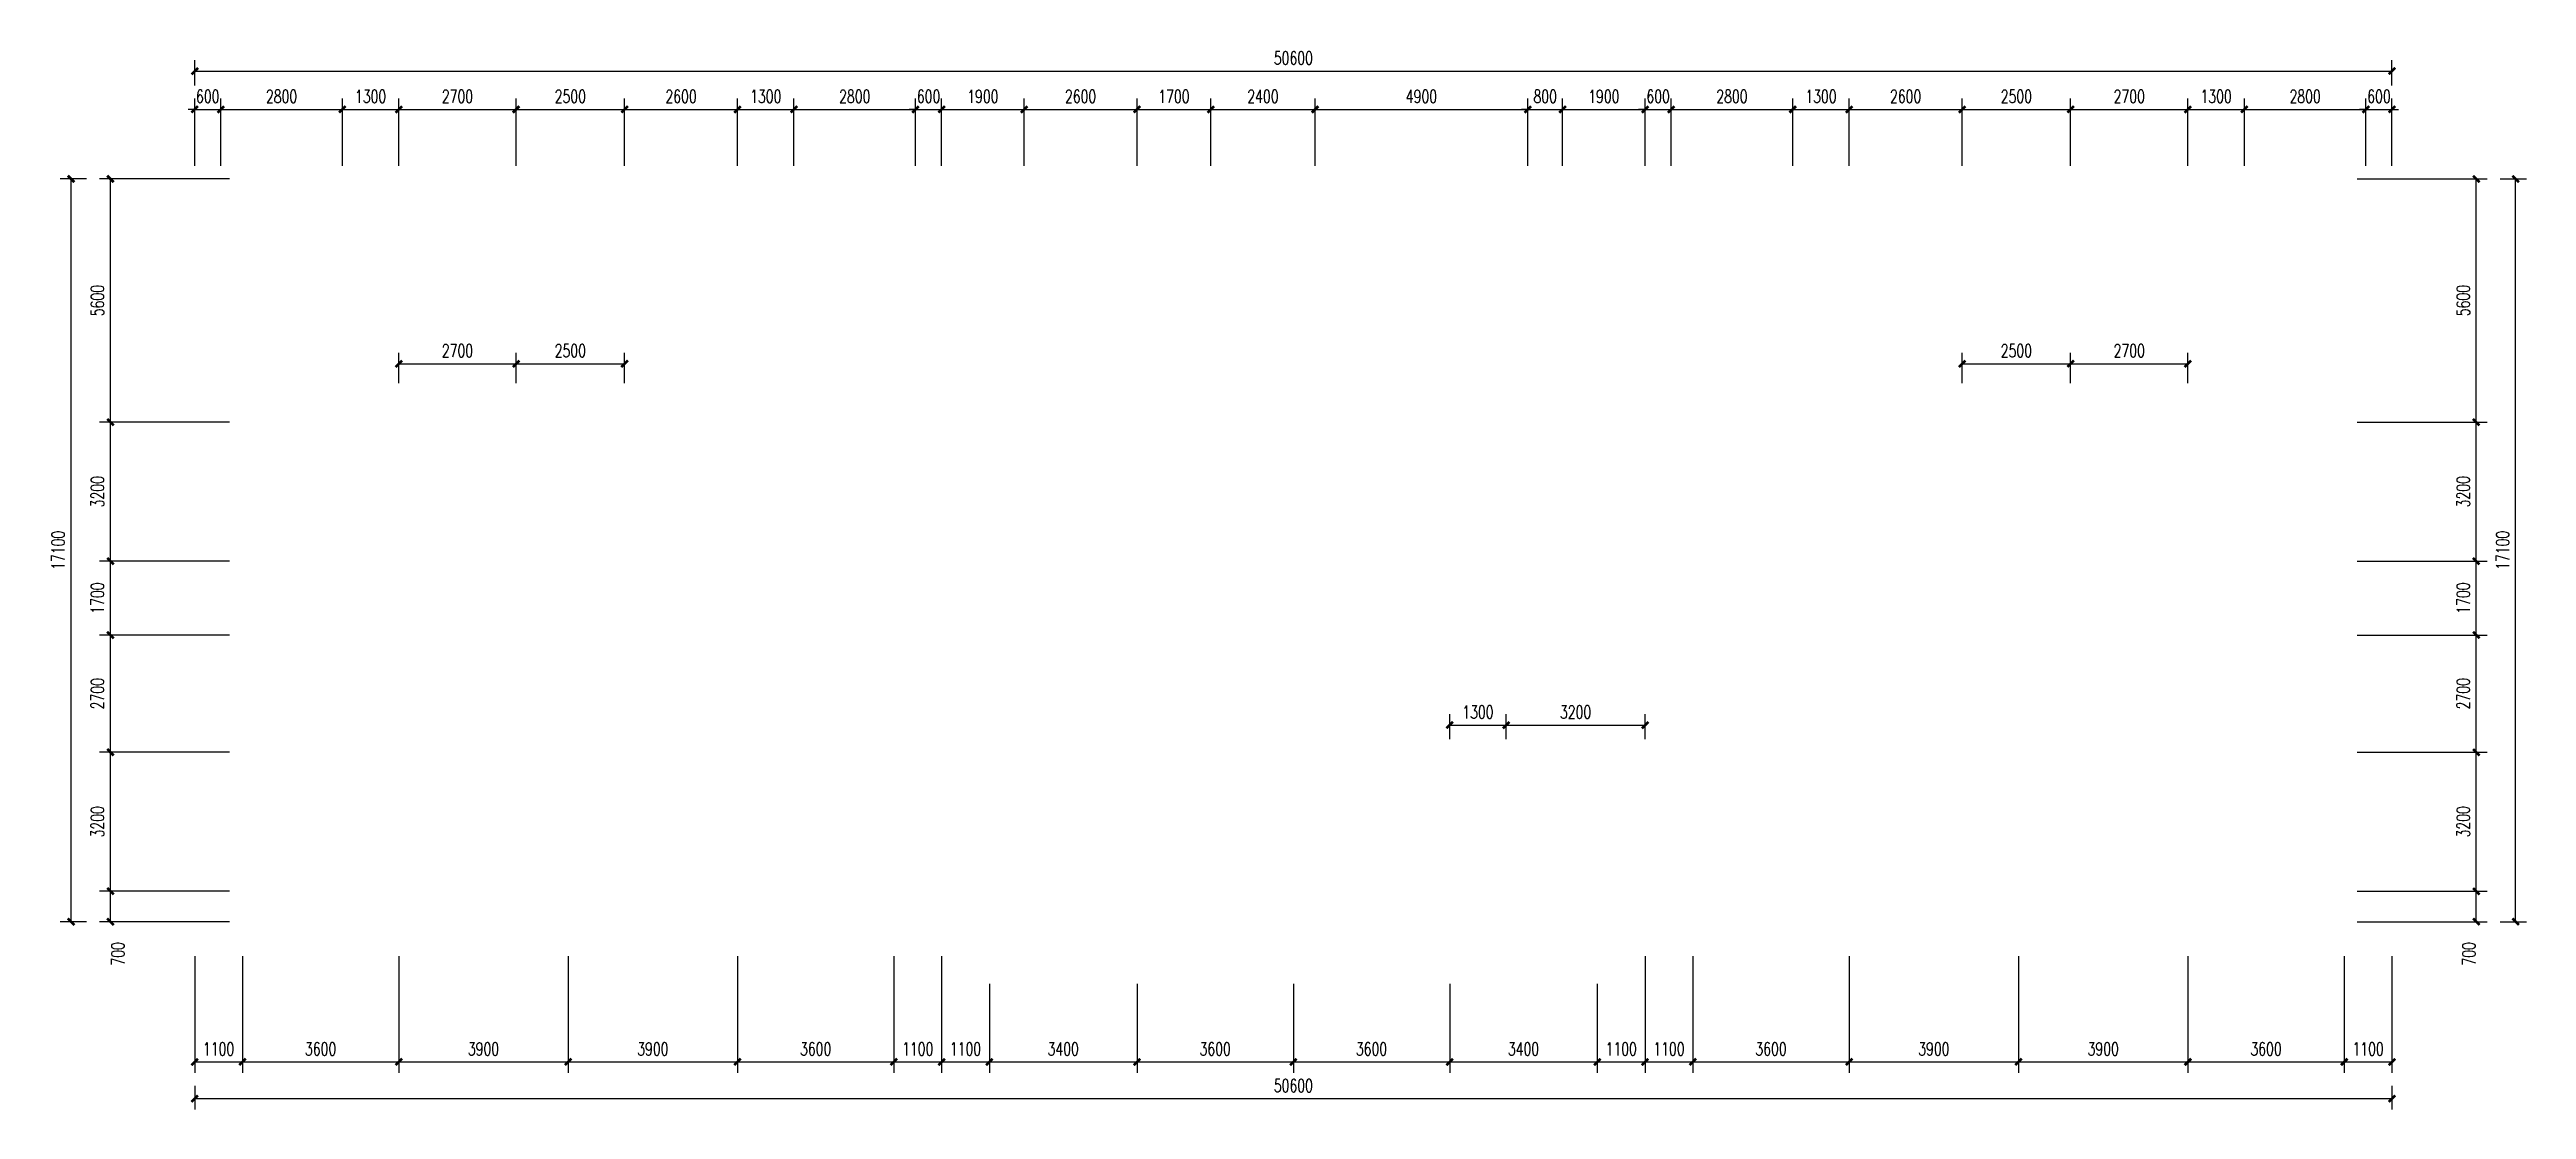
# Model space of a CAD drawing. Extents: x 23428 to 24977637, y 11095 to 11339778.
# Drawn here: x 24920597 to 24977637, y 11266816 to 11291219 of the extents above; entities that cross this region are included whole.
import ezdxf

# ---------------------------------------------------------------- set-up
doc = ezdxf.new("R2010")
doc.units = 0
doc.header["$LTSCALE"] = 1000
doc.layers.add('A-ANNO-DIMS', color=3, linetype='Continuous')
doc.styles.add('DIM_FONT', font='SIMPLEX', dxfattribs={"width": 0.7, "bigfont": 'GBCBIG'})
doc.dimstyles.new('DIMN', dxfattribs={"dimtxt": 300, "dimasz": 150, "dimexe": 250, "dimexo": 300, "dimgap": 150, "dimtad": 1, "dimdec": 0, "dimzin": 0, "dimdsep": 46, "dimtxsty": 'DIM_FONT', "dimblk": 'ARCHTICK', "dimcen": 0.09, "dimclrt": 7, "dimazin": 2, "dimtfac": 1, "dimtdec": 0, "dimtix": 1, "dimtmove": 2, "dimatfit": 3, "dimldrblk": 'ARCHTICK', "dimtolj": 1, "dimtzin": 0, "dimarcsym": 0})

msp = doc.modelspace()

# ---------------------------------------------------------------- blocks, each defined once
blk = doc.blocks.new('_ArchTick')
at = {"color": 0, "linetype": 'ByBlock', "const_width": 0.4}
blk.add_lwpolyline([(-0.5, -0.5), (0.5, 0.5)], dxfattribs=at)
blk = doc.blocks.new('*D147')
at = {"layer": 'A-ANNO-DIMS', "color": 0, "lineweight": -2}
for p, q in [((24923940, 11290390), (24923940, 11290972)), ((24923940, 11290722), (24974540, 11290722)), ((24974540, 11290390), (24974540, 11290972))]:
    blk.add_line(p, q, dxfattribs=at)
at = {"layer": 'Defpoints', "color": 0}
for p in [(24974540, 11290722), (24923940, 11290090), (24974540, 11290090)]:
    blk.add_point(p, dxfattribs=at)
at = {"layer": 'A-ANNO-DIMS', "color": 0, "lineweight": -2, "xscale": 150, "yscale": 150, "zscale": 150, "rotation": 180}
blk.add_blockref('_ArchTick', (24923940, 11290722), dxfattribs=at)
at = {"layer": 'A-ANNO-DIMS', "color": 0, "lineweight": -2, "xscale": 150, "yscale": 150, "zscale": 150}
blk.add_blockref('_ArchTick', (24974540, 11290722), dxfattribs=at)
at = {"layer": 'A-ANNO-DIMS', "color": 7, "insert": (24949240, 11291022), "char_height": 300, "attachment_point": 5, "style": 'DIM_FONT'}
blk.add_mtext('\\A1;50600', dxfattribs=at)
blk = doc.blocks.new('*D148')
at = {"layer": 'A-ANNO-DIMS', "color": 0, "lineweight": -2}
for p, q in [((24923940, 11288539), (24923940, 11290090)), ((24924540, 11288539), (24924540, 11290090)), ((24923940, 11289840), (24923790, 11289840)), ((24923940, 11289840), (24924540, 11289840)), ((24924540, 11289840), (24924690, 11289840))]:
    blk.add_line(p, q, dxfattribs=at)
at = {"layer": 'Defpoints', "color": 0}
for p in [(24924540, 11289840), (24923940, 11288239), (24924540, 11288239)]:
    blk.add_point(p, dxfattribs=at)
at = {"layer": 'A-ANNO-DIMS', "color": 0, "lineweight": -2, "xscale": 150, "yscale": 150, "zscale": 150}
blk.add_blockref('_ArchTick', (24923940, 11289840), dxfattribs=at)
at = {"layer": 'A-ANNO-DIMS', "color": 0, "lineweight": -2, "xscale": 150, "yscale": 150, "zscale": 150, "rotation": 180}
blk.add_blockref('_ArchTick', (24924540, 11289840), dxfattribs=at)
at = {"layer": 'A-ANNO-DIMS', "color": 7, "insert": (24924240, 11290140), "char_height": 300, "attachment_point": 5, "style": 'DIM_FONT'}
blk.add_mtext('\\A1;600', dxfattribs=at)
blk = doc.blocks.new('*D149')
at = {"layer": 'A-ANNO-DIMS', "color": 0, "lineweight": -2}
for p, q in [((24924540, 11288539), (24924540, 11290090)), ((24927340, 11288539), (24927340, 11290090)), ((24924540, 11289840), (24927340, 11289840))]:
    blk.add_line(p, q, dxfattribs=at)
at = {"layer": 'Defpoints', "color": 0}
for p in [(24927340, 11289840), (24924540, 11288239), (24927340, 11288239)]:
    blk.add_point(p, dxfattribs=at)
at = {"layer": 'A-ANNO-DIMS', "color": 0, "lineweight": -2, "xscale": 150, "yscale": 150, "zscale": 150, "rotation": 180}
blk.add_blockref('_ArchTick', (24924540, 11289840), dxfattribs=at)
at = {"layer": 'A-ANNO-DIMS', "color": 0, "lineweight": -2, "xscale": 150, "yscale": 150, "zscale": 150}
blk.add_blockref('_ArchTick', (24927340, 11289840), dxfattribs=at)
at = {"layer": 'A-ANNO-DIMS', "color": 7, "insert": (24925940, 11290140), "char_height": 300, "attachment_point": 5, "style": 'DIM_FONT'}
blk.add_mtext('\\A1;2800', dxfattribs=at)
blk = doc.blocks.new('*D150')
at = {"layer": 'A-ANNO-DIMS', "color": 0, "lineweight": -2}
for p, q in [((24927340, 11288539), (24927340, 11290090)), ((24928640, 11288539), (24928640, 11290090)), ((24927340, 11289840), (24928640, 11289840))]:
    blk.add_line(p, q, dxfattribs=at)
at = {"layer": 'Defpoints', "color": 0}
for p in [(24928640, 11289840), (24927340, 11288239), (24928640, 11288239)]:
    blk.add_point(p, dxfattribs=at)
at = {"layer": 'A-ANNO-DIMS', "color": 0, "lineweight": -2, "xscale": 150, "yscale": 150, "zscale": 150, "rotation": 180}
blk.add_blockref('_ArchTick', (24927340, 11289840), dxfattribs=at)
at = {"layer": 'A-ANNO-DIMS', "color": 0, "lineweight": -2, "xscale": 150, "yscale": 150, "zscale": 150}
blk.add_blockref('_ArchTick', (24928640, 11289840), dxfattribs=at)
at = {"layer": 'A-ANNO-DIMS', "color": 7, "insert": (24927990, 11290140), "char_height": 300, "attachment_point": 5, "style": 'DIM_FONT'}
blk.add_mtext('\\A1;1300', dxfattribs=at)
blk = doc.blocks.new('*D151')
at = {"layer": 'A-ANNO-DIMS', "color": 0, "lineweight": -2}
for p, q in [((24928640, 11288539), (24928640, 11290090)), ((24931340, 11288539), (24931340, 11290090)), ((24928640, 11289840), (24931340, 11289840))]:
    blk.add_line(p, q, dxfattribs=at)
at = {"layer": 'Defpoints', "color": 0}
for p in [(24931340, 11289840), (24928640, 11288239), (24931340, 11288239)]:
    blk.add_point(p, dxfattribs=at)
at = {"layer": 'A-ANNO-DIMS', "color": 0, "lineweight": -2, "xscale": 150, "yscale": 150, "zscale": 150, "rotation": 180}
blk.add_blockref('_ArchTick', (24928640, 11289840), dxfattribs=at)
at = {"layer": 'A-ANNO-DIMS', "color": 0, "lineweight": -2, "xscale": 150, "yscale": 150, "zscale": 150}
blk.add_blockref('_ArchTick', (24931340, 11289840), dxfattribs=at)
at = {"layer": 'A-ANNO-DIMS', "color": 7, "insert": (24929990, 11290140), "char_height": 300, "attachment_point": 5, "style": 'DIM_FONT'}
blk.add_mtext('\\A1;2700', dxfattribs=at)
blk = doc.blocks.new('*D152')
at = {"layer": 'A-ANNO-DIMS', "color": 0, "lineweight": -2}
for p, q in [((24931340, 11288539), (24931340, 11290090)), ((24933840, 11288539), (24933840, 11290090)), ((24931340, 11289840), (24933840, 11289840))]:
    blk.add_line(p, q, dxfattribs=at)
at = {"layer": 'Defpoints', "color": 0}
for p in [(24933840, 11289840), (24931340, 11288239), (24933840, 11288239)]:
    blk.add_point(p, dxfattribs=at)
at = {"layer": 'A-ANNO-DIMS', "color": 0, "lineweight": -2, "xscale": 150, "yscale": 150, "zscale": 150, "rotation": 180}
blk.add_blockref('_ArchTick', (24931340, 11289840), dxfattribs=at)
at = {"layer": 'A-ANNO-DIMS', "color": 0, "lineweight": -2, "xscale": 150, "yscale": 150, "zscale": 150}
blk.add_blockref('_ArchTick', (24933840, 11289840), dxfattribs=at)
at = {"layer": 'A-ANNO-DIMS', "color": 7, "insert": (24932590, 11290140), "char_height": 300, "attachment_point": 5, "style": 'DIM_FONT'}
blk.add_mtext('\\A1;2500', dxfattribs=at)
blk = doc.blocks.new('*D153')
at = {"layer": 'A-ANNO-DIMS', "color": 0, "lineweight": -2}
for p, q in [((24933840, 11288539), (24933840, 11290090)), ((24936440, 11288539), (24936440, 11290090)), ((24933840, 11289840), (24936440, 11289840))]:
    blk.add_line(p, q, dxfattribs=at)
at = {"layer": 'Defpoints', "color": 0}
for p in [(24936440, 11289840), (24933840, 11288239), (24936440, 11288239)]:
    blk.add_point(p, dxfattribs=at)
at = {"layer": 'A-ANNO-DIMS', "color": 0, "lineweight": -2, "xscale": 150, "yscale": 150, "zscale": 150, "rotation": 180}
blk.add_blockref('_ArchTick', (24933840, 11289840), dxfattribs=at)
at = {"layer": 'A-ANNO-DIMS', "color": 0, "lineweight": -2, "xscale": 150, "yscale": 150, "zscale": 150}
blk.add_blockref('_ArchTick', (24936440, 11289840), dxfattribs=at)
at = {"layer": 'A-ANNO-DIMS', "color": 7, "insert": (24935140, 11290140), "char_height": 300, "attachment_point": 5, "style": 'DIM_FONT'}
blk.add_mtext('\\A1;2600', dxfattribs=at)
blk = doc.blocks.new('*D154')
at = {"layer": 'A-ANNO-DIMS', "color": 0, "lineweight": -2}
for p, q in [((24936440, 11288539), (24936440, 11290090)), ((24937740, 11288539), (24937740, 11290090)), ((24936440, 11289840), (24937740, 11289840))]:
    blk.add_line(p, q, dxfattribs=at)
at = {"layer": 'Defpoints', "color": 0}
for p in [(24937740, 11289840), (24936440, 11288239), (24937740, 11288239)]:
    blk.add_point(p, dxfattribs=at)
at = {"layer": 'A-ANNO-DIMS', "color": 0, "lineweight": -2, "xscale": 150, "yscale": 150, "zscale": 150, "rotation": 180}
blk.add_blockref('_ArchTick', (24936440, 11289840), dxfattribs=at)
at = {"layer": 'A-ANNO-DIMS', "color": 0, "lineweight": -2, "xscale": 150, "yscale": 150, "zscale": 150}
blk.add_blockref('_ArchTick', (24937740, 11289840), dxfattribs=at)
at = {"layer": 'A-ANNO-DIMS', "color": 7, "insert": (24937090, 11290140), "char_height": 300, "attachment_point": 5, "style": 'DIM_FONT'}
blk.add_mtext('\\A1;1300', dxfattribs=at)
blk = doc.blocks.new('*D155')
at = {"layer": 'A-ANNO-DIMS', "color": 0, "lineweight": -2}
for p, q in [((24937740, 11288539), (24937740, 11290090)), ((24940540, 11288539), (24940540, 11290090)), ((24937740, 11289840), (24940540, 11289840))]:
    blk.add_line(p, q, dxfattribs=at)
at = {"layer": 'Defpoints', "color": 0}
for p in [(24940540, 11289840), (24937740, 11288239), (24940540, 11288239)]:
    blk.add_point(p, dxfattribs=at)
at = {"layer": 'A-ANNO-DIMS', "color": 0, "lineweight": -2, "xscale": 150, "yscale": 150, "zscale": 150, "rotation": 180}
blk.add_blockref('_ArchTick', (24937740, 11289840), dxfattribs=at)
at = {"layer": 'A-ANNO-DIMS', "color": 0, "lineweight": -2, "xscale": 150, "yscale": 150, "zscale": 150}
blk.add_blockref('_ArchTick', (24940540, 11289840), dxfattribs=at)
at = {"layer": 'A-ANNO-DIMS', "color": 7, "insert": (24939140, 11290140), "char_height": 300, "attachment_point": 5, "style": 'DIM_FONT'}
blk.add_mtext('\\A1;2800', dxfattribs=at)
blk = doc.blocks.new('*D156')
at = {"layer": 'A-ANNO-DIMS', "color": 0, "lineweight": -2}
for p, q in [((24940540, 11288539), (24940540, 11290090)), ((24941140, 11288539), (24941140, 11290090)), ((24940540, 11289840), (24940390, 11289840)), ((24940540, 11289840), (24941140, 11289840)), ((24941140, 11289840), (24941290, 11289840))]:
    blk.add_line(p, q, dxfattribs=at)
at = {"layer": 'Defpoints', "color": 0}
for p in [(24941140, 11289840), (24940540, 11288239), (24941140, 11288239)]:
    blk.add_point(p, dxfattribs=at)
at = {"layer": 'A-ANNO-DIMS', "color": 0, "lineweight": -2, "xscale": 150, "yscale": 150, "zscale": 150}
blk.add_blockref('_ArchTick', (24940540, 11289840), dxfattribs=at)
at = {"layer": 'A-ANNO-DIMS', "color": 0, "lineweight": -2, "xscale": 150, "yscale": 150, "zscale": 150, "rotation": 180}
blk.add_blockref('_ArchTick', (24941140, 11289840), dxfattribs=at)
at = {"layer": 'A-ANNO-DIMS', "color": 7, "insert": (24940840, 11290140), "char_height": 300, "attachment_point": 5, "style": 'DIM_FONT'}
blk.add_mtext('\\A1;600', dxfattribs=at)
blk = doc.blocks.new('*D157')
at = {"layer": 'A-ANNO-DIMS', "color": 0, "lineweight": -2}
for p, q in [((24941140, 11288539), (24941140, 11290090)), ((24943040, 11288539), (24943040, 11290090)), ((24941140, 11289840), (24943040, 11289840))]:
    blk.add_line(p, q, dxfattribs=at)
at = {"layer": 'Defpoints', "color": 0}
for p in [(24943040, 11289840), (24941140, 11288239), (24943040, 11288239)]:
    blk.add_point(p, dxfattribs=at)
at = {"layer": 'A-ANNO-DIMS', "color": 0, "lineweight": -2, "xscale": 150, "yscale": 150, "zscale": 150, "rotation": 180}
blk.add_blockref('_ArchTick', (24941140, 11289840), dxfattribs=at)
at = {"layer": 'A-ANNO-DIMS', "color": 0, "lineweight": -2, "xscale": 150, "yscale": 150, "zscale": 150}
blk.add_blockref('_ArchTick', (24943040, 11289840), dxfattribs=at)
at = {"layer": 'A-ANNO-DIMS', "color": 7, "insert": (24942090, 11290140), "char_height": 300, "attachment_point": 5, "style": 'DIM_FONT'}
blk.add_mtext('\\A1;1900', dxfattribs=at)
blk = doc.blocks.new('*D158')
at = {"layer": 'A-ANNO-DIMS', "color": 0, "lineweight": -2}
for p, q in [((24943040, 11288539), (24943040, 11290090)), ((24945640, 11288539), (24945640, 11290090)), ((24943040, 11289840), (24945640, 11289840))]:
    blk.add_line(p, q, dxfattribs=at)
at = {"layer": 'Defpoints', "color": 0}
for p in [(24945640, 11289840), (24943040, 11288239), (24945640, 11288239)]:
    blk.add_point(p, dxfattribs=at)
at = {"layer": 'A-ANNO-DIMS', "color": 0, "lineweight": -2, "xscale": 150, "yscale": 150, "zscale": 150, "rotation": 180}
blk.add_blockref('_ArchTick', (24943040, 11289840), dxfattribs=at)
at = {"layer": 'A-ANNO-DIMS', "color": 0, "lineweight": -2, "xscale": 150, "yscale": 150, "zscale": 150}
blk.add_blockref('_ArchTick', (24945640, 11289840), dxfattribs=at)
at = {"layer": 'A-ANNO-DIMS', "color": 7, "insert": (24944340, 11290140), "char_height": 300, "attachment_point": 5, "style": 'DIM_FONT'}
blk.add_mtext('\\A1;2600', dxfattribs=at)
blk = doc.blocks.new('*D159')
at = {"layer": 'A-ANNO-DIMS', "color": 0, "lineweight": -2}
for p, q in [((24945640, 11288539), (24945640, 11290090)), ((24947340, 11288539), (24947340, 11290090)), ((24945640, 11289840), (24947340, 11289840))]:
    blk.add_line(p, q, dxfattribs=at)
at = {"layer": 'Defpoints', "color": 0}
for p in [(24947340, 11289840), (24945640, 11288239), (24947340, 11288239)]:
    blk.add_point(p, dxfattribs=at)
at = {"layer": 'A-ANNO-DIMS', "color": 0, "lineweight": -2, "xscale": 150, "yscale": 150, "zscale": 150, "rotation": 180}
blk.add_blockref('_ArchTick', (24945640, 11289840), dxfattribs=at)
at = {"layer": 'A-ANNO-DIMS', "color": 0, "lineweight": -2, "xscale": 150, "yscale": 150, "zscale": 150}
blk.add_blockref('_ArchTick', (24947340, 11289840), dxfattribs=at)
at = {"layer": 'A-ANNO-DIMS', "color": 7, "insert": (24946490, 11290140), "char_height": 300, "attachment_point": 5, "style": 'DIM_FONT'}
blk.add_mtext('\\A1;1700', dxfattribs=at)
blk = doc.blocks.new('*D160')
at = {"layer": 'A-ANNO-DIMS', "color": 0, "lineweight": -2}
for p, q in [((24947340, 11288539), (24947340, 11290090)), ((24949740, 11288539), (24949740, 11290090)), ((24947340, 11289840), (24949740, 11289840))]:
    blk.add_line(p, q, dxfattribs=at)
at = {"layer": 'Defpoints', "color": 0}
for p in [(24949740, 11289840), (24947340, 11288239), (24949740, 11288239)]:
    blk.add_point(p, dxfattribs=at)
at = {"layer": 'A-ANNO-DIMS', "color": 0, "lineweight": -2, "xscale": 150, "yscale": 150, "zscale": 150, "rotation": 180}
blk.add_blockref('_ArchTick', (24947340, 11289840), dxfattribs=at)
at = {"layer": 'A-ANNO-DIMS', "color": 0, "lineweight": -2, "xscale": 150, "yscale": 150, "zscale": 150}
blk.add_blockref('_ArchTick', (24949740, 11289840), dxfattribs=at)
at = {"layer": 'A-ANNO-DIMS', "color": 7, "insert": (24948540, 11290140), "char_height": 300, "attachment_point": 5, "style": 'DIM_FONT'}
blk.add_mtext('\\A1;2400', dxfattribs=at)
blk = doc.blocks.new('*D161')
at = {"layer": 'A-ANNO-DIMS', "color": 0, "lineweight": -2}
for p, q in [((24949740, 11288539), (24949740, 11290090)), ((24954640, 11288539), (24954640, 11290090)), ((24949740, 11289840), (24954640, 11289840))]:
    blk.add_line(p, q, dxfattribs=at)
at = {"layer": 'Defpoints', "color": 0}
for p in [(24954640, 11289840), (24949740, 11288239), (24954640, 11288239)]:
    blk.add_point(p, dxfattribs=at)
at = {"layer": 'A-ANNO-DIMS', "color": 0, "lineweight": -2, "xscale": 150, "yscale": 150, "zscale": 150, "rotation": 180}
blk.add_blockref('_ArchTick', (24949740, 11289840), dxfattribs=at)
at = {"layer": 'A-ANNO-DIMS', "color": 0, "lineweight": -2, "xscale": 150, "yscale": 150, "zscale": 150}
blk.add_blockref('_ArchTick', (24954640, 11289840), dxfattribs=at)
at = {"layer": 'A-ANNO-DIMS', "color": 7, "insert": (24952190, 11290140), "char_height": 300, "attachment_point": 5, "style": 'DIM_FONT'}
blk.add_mtext('\\A1;4900', dxfattribs=at)
blk = doc.blocks.new('*D162')
at = {"layer": 'A-ANNO-DIMS', "color": 0, "lineweight": -2}
for p, q in [((24954640, 11288539), (24954640, 11290090)), ((24955440, 11288539), (24955440, 11290090)), ((24954640, 11289840), (24954490, 11289840)), ((24954640, 11289840), (24955440, 11289840)), ((24955440, 11289840), (24955590, 11289840))]:
    blk.add_line(p, q, dxfattribs=at)
at = {"layer": 'Defpoints', "color": 0}
for p in [(24955440, 11289840), (24954640, 11288239), (24955440, 11288239)]:
    blk.add_point(p, dxfattribs=at)
at = {"layer": 'A-ANNO-DIMS', "color": 0, "lineweight": -2, "xscale": 150, "yscale": 150, "zscale": 150}
blk.add_blockref('_ArchTick', (24954640, 11289840), dxfattribs=at)
at = {"layer": 'A-ANNO-DIMS', "color": 0, "lineweight": -2, "xscale": 150, "yscale": 150, "zscale": 150, "rotation": 180}
blk.add_blockref('_ArchTick', (24955440, 11289840), dxfattribs=at)
at = {"layer": 'A-ANNO-DIMS', "color": 7, "insert": (24955040, 11290140), "char_height": 300, "attachment_point": 5, "style": 'DIM_FONT'}
blk.add_mtext('\\A1;800', dxfattribs=at)
blk = doc.blocks.new('*D163')
at = {"layer": 'A-ANNO-DIMS', "color": 0, "lineweight": -2}
for p, q in [((24955440, 11288539), (24955440, 11290090)), ((24957340, 11288539), (24957340, 11290090)), ((24955440, 11289840), (24957340, 11289840))]:
    blk.add_line(p, q, dxfattribs=at)
at = {"layer": 'Defpoints', "color": 0}
for p in [(24957340, 11289840), (24955440, 11288239), (24957340, 11288239)]:
    blk.add_point(p, dxfattribs=at)
at = {"layer": 'A-ANNO-DIMS', "color": 0, "lineweight": -2, "xscale": 150, "yscale": 150, "zscale": 150, "rotation": 180}
blk.add_blockref('_ArchTick', (24955440, 11289840), dxfattribs=at)
at = {"layer": 'A-ANNO-DIMS', "color": 0, "lineweight": -2, "xscale": 150, "yscale": 150, "zscale": 150}
blk.add_blockref('_ArchTick', (24957340, 11289840), dxfattribs=at)
at = {"layer": 'A-ANNO-DIMS', "color": 7, "insert": (24956390, 11290140), "char_height": 300, "attachment_point": 5, "style": 'DIM_FONT'}
blk.add_mtext('\\A1;1900', dxfattribs=at)
blk = doc.blocks.new('*D164')
at = {"layer": 'A-ANNO-DIMS', "color": 0, "lineweight": -2}
for p, q in [((24957340, 11288539), (24957340, 11290090)), ((24957940, 11288539), (24957940, 11290090)), ((24957340, 11289840), (24957190, 11289840)), ((24957340, 11289840), (24957940, 11289840)), ((24957940, 11289840), (24958090, 11289840))]:
    blk.add_line(p, q, dxfattribs=at)
at = {"layer": 'Defpoints', "color": 0}
for p in [(24957940, 11289840), (24957340, 11288239), (24957940, 11288239)]:
    blk.add_point(p, dxfattribs=at)
at = {"layer": 'A-ANNO-DIMS', "color": 0, "lineweight": -2, "xscale": 150, "yscale": 150, "zscale": 150}
blk.add_blockref('_ArchTick', (24957340, 11289840), dxfattribs=at)
at = {"layer": 'A-ANNO-DIMS', "color": 0, "lineweight": -2, "xscale": 150, "yscale": 150, "zscale": 150, "rotation": 180}
blk.add_blockref('_ArchTick', (24957940, 11289840), dxfattribs=at)
at = {"layer": 'A-ANNO-DIMS', "color": 7, "insert": (24957640, 11290140), "char_height": 300, "attachment_point": 5, "style": 'DIM_FONT'}
blk.add_mtext('\\A1;600', dxfattribs=at)
blk = doc.blocks.new('*D165')
at = {"layer": 'A-ANNO-DIMS', "color": 0, "lineweight": -2}
for p, q in [((24957940, 11288539), (24957940, 11290090)), ((24960740, 11288539), (24960740, 11290090)), ((24957940, 11289840), (24960740, 11289840))]:
    blk.add_line(p, q, dxfattribs=at)
at = {"layer": 'Defpoints', "color": 0}
for p in [(24960740, 11289840), (24957940, 11288239), (24960740, 11288239)]:
    blk.add_point(p, dxfattribs=at)
at = {"layer": 'A-ANNO-DIMS', "color": 0, "lineweight": -2, "xscale": 150, "yscale": 150, "zscale": 150, "rotation": 180}
blk.add_blockref('_ArchTick', (24957940, 11289840), dxfattribs=at)
at = {"layer": 'A-ANNO-DIMS', "color": 0, "lineweight": -2, "xscale": 150, "yscale": 150, "zscale": 150}
blk.add_blockref('_ArchTick', (24960740, 11289840), dxfattribs=at)
at = {"layer": 'A-ANNO-DIMS', "color": 7, "insert": (24959340, 11290140), "char_height": 300, "attachment_point": 5, "style": 'DIM_FONT'}
blk.add_mtext('\\A1;2800', dxfattribs=at)
blk = doc.blocks.new('*D166')
at = {"layer": 'A-ANNO-DIMS', "color": 0, "lineweight": -2}
for p, q in [((24960740, 11288539), (24960740, 11290090)), ((24962040, 11288539), (24962040, 11290090)), ((24960740, 11289840), (24962040, 11289840))]:
    blk.add_line(p, q, dxfattribs=at)
at = {"layer": 'Defpoints', "color": 0}
for p in [(24962040, 11289840), (24960740, 11288239), (24962040, 11288239)]:
    blk.add_point(p, dxfattribs=at)
at = {"layer": 'A-ANNO-DIMS', "color": 0, "lineweight": -2, "xscale": 150, "yscale": 150, "zscale": 150, "rotation": 180}
blk.add_blockref('_ArchTick', (24960740, 11289840), dxfattribs=at)
at = {"layer": 'A-ANNO-DIMS', "color": 0, "lineweight": -2, "xscale": 150, "yscale": 150, "zscale": 150}
blk.add_blockref('_ArchTick', (24962040, 11289840), dxfattribs=at)
at = {"layer": 'A-ANNO-DIMS', "color": 7, "insert": (24961390, 11290140), "char_height": 300, "attachment_point": 5, "style": 'DIM_FONT'}
blk.add_mtext('\\A1;1300', dxfattribs=at)
blk = doc.blocks.new('*D167')
at = {"layer": 'A-ANNO-DIMS', "color": 0, "lineweight": -2}
for p, q in [((24962040, 11288539), (24962040, 11290090)), ((24964640, 11288539), (24964640, 11290090)), ((24962040, 11289840), (24964640, 11289840))]:
    blk.add_line(p, q, dxfattribs=at)
at = {"layer": 'Defpoints', "color": 0}
for p in [(24964640, 11289840), (24962040, 11288239), (24964640, 11288239)]:
    blk.add_point(p, dxfattribs=at)
at = {"layer": 'A-ANNO-DIMS', "color": 0, "lineweight": -2, "xscale": 150, "yscale": 150, "zscale": 150, "rotation": 180}
blk.add_blockref('_ArchTick', (24962040, 11289840), dxfattribs=at)
at = {"layer": 'A-ANNO-DIMS', "color": 0, "lineweight": -2, "xscale": 150, "yscale": 150, "zscale": 150}
blk.add_blockref('_ArchTick', (24964640, 11289840), dxfattribs=at)
at = {"layer": 'A-ANNO-DIMS', "color": 7, "insert": (24963340, 11290140), "char_height": 300, "attachment_point": 5, "style": 'DIM_FONT'}
blk.add_mtext('\\A1;2600', dxfattribs=at)
blk = doc.blocks.new('*D168')
at = {"layer": 'A-ANNO-DIMS', "color": 0, "lineweight": -2}
for p, q in [((24964640, 11288539), (24964640, 11290090)), ((24967140, 11288539), (24967140, 11290090)), ((24964640, 11289840), (24967140, 11289840))]:
    blk.add_line(p, q, dxfattribs=at)
at = {"layer": 'Defpoints', "color": 0}
for p in [(24967140, 11289840), (24964640, 11288239), (24967140, 11288239)]:
    blk.add_point(p, dxfattribs=at)
at = {"layer": 'A-ANNO-DIMS', "color": 0, "lineweight": -2, "xscale": 150, "yscale": 150, "zscale": 150, "rotation": 180}
blk.add_blockref('_ArchTick', (24964640, 11289840), dxfattribs=at)
at = {"layer": 'A-ANNO-DIMS', "color": 0, "lineweight": -2, "xscale": 150, "yscale": 150, "zscale": 150}
blk.add_blockref('_ArchTick', (24967140, 11289840), dxfattribs=at)
at = {"layer": 'A-ANNO-DIMS', "color": 7, "insert": (24965890, 11290140), "char_height": 300, "attachment_point": 5, "style": 'DIM_FONT'}
blk.add_mtext('\\A1;2500', dxfattribs=at)
blk = doc.blocks.new('*D169')
at = {"layer": 'A-ANNO-DIMS', "color": 0, "lineweight": -2}
for p, q in [((24967140, 11288539), (24967140, 11290090)), ((24969840, 11288539), (24969840, 11290090)), ((24967140, 11289840), (24969840, 11289840))]:
    blk.add_line(p, q, dxfattribs=at)
at = {"layer": 'Defpoints', "color": 0}
for p in [(24969840, 11289840), (24967140, 11288239), (24969840, 11288239)]:
    blk.add_point(p, dxfattribs=at)
at = {"layer": 'A-ANNO-DIMS', "color": 0, "lineweight": -2, "xscale": 150, "yscale": 150, "zscale": 150, "rotation": 180}
blk.add_blockref('_ArchTick', (24967140, 11289840), dxfattribs=at)
at = {"layer": 'A-ANNO-DIMS', "color": 0, "lineweight": -2, "xscale": 150, "yscale": 150, "zscale": 150}
blk.add_blockref('_ArchTick', (24969840, 11289840), dxfattribs=at)
at = {"layer": 'A-ANNO-DIMS', "color": 7, "insert": (24968490, 11290140), "char_height": 300, "attachment_point": 5, "style": 'DIM_FONT'}
blk.add_mtext('\\A1;2700', dxfattribs=at)
blk = doc.blocks.new('*D170')
at = {"layer": 'A-ANNO-DIMS', "color": 0, "lineweight": -2}
for p, q in [((24969840, 11288539), (24969840, 11290090)), ((24971140, 11288539), (24971140, 11290090)), ((24969840, 11289840), (24971140, 11289840))]:
    blk.add_line(p, q, dxfattribs=at)
at = {"layer": 'Defpoints', "color": 0}
for p in [(24971140, 11289840), (24969840, 11288239), (24971140, 11288239)]:
    blk.add_point(p, dxfattribs=at)
at = {"layer": 'A-ANNO-DIMS', "color": 0, "lineweight": -2, "xscale": 150, "yscale": 150, "zscale": 150, "rotation": 180}
blk.add_blockref('_ArchTick', (24969840, 11289840), dxfattribs=at)
at = {"layer": 'A-ANNO-DIMS', "color": 0, "lineweight": -2, "xscale": 150, "yscale": 150, "zscale": 150}
blk.add_blockref('_ArchTick', (24971140, 11289840), dxfattribs=at)
at = {"layer": 'A-ANNO-DIMS', "color": 7, "insert": (24970490, 11290140), "char_height": 300, "attachment_point": 5, "style": 'DIM_FONT'}
blk.add_mtext('\\A1;1300', dxfattribs=at)
blk = doc.blocks.new('*D171')
at = {"layer": 'A-ANNO-DIMS', "color": 0, "lineweight": -2}
for p, q in [((24971140, 11288539), (24971140, 11290090)), ((24973940, 11288539), (24973940, 11290090)), ((24971140, 11289840), (24973940, 11289840))]:
    blk.add_line(p, q, dxfattribs=at)
at = {"layer": 'Defpoints', "color": 0}
for p in [(24973940, 11289840), (24971140, 11288239), (24973940, 11288239)]:
    blk.add_point(p, dxfattribs=at)
at = {"layer": 'A-ANNO-DIMS', "color": 0, "lineweight": -2, "xscale": 150, "yscale": 150, "zscale": 150, "rotation": 180}
blk.add_blockref('_ArchTick', (24971140, 11289840), dxfattribs=at)
at = {"layer": 'A-ANNO-DIMS', "color": 0, "lineweight": -2, "xscale": 150, "yscale": 150, "zscale": 150}
blk.add_blockref('_ArchTick', (24973940, 11289840), dxfattribs=at)
at = {"layer": 'A-ANNO-DIMS', "color": 7, "insert": (24972540, 11290140), "char_height": 300, "attachment_point": 5, "style": 'DIM_FONT'}
blk.add_mtext('\\A1;2800', dxfattribs=at)
blk = doc.blocks.new('*D172')
at = {"layer": 'A-ANNO-DIMS', "color": 0, "lineweight": -2}
for p, q in [((24973940, 11288539), (24973940, 11290090)), ((24974540, 11288539), (24974540, 11290090)), ((24973940, 11289840), (24973790, 11289840)), ((24973940, 11289840), (24974540, 11289840)), ((24974540, 11289840), (24974690, 11289840))]:
    blk.add_line(p, q, dxfattribs=at)
at = {"layer": 'Defpoints', "color": 0}
for p in [(24974540, 11289840), (24973940, 11288239), (24974540, 11288239)]:
    blk.add_point(p, dxfattribs=at)
at = {"layer": 'A-ANNO-DIMS', "color": 0, "lineweight": -2, "xscale": 150, "yscale": 150, "zscale": 150}
blk.add_blockref('_ArchTick', (24973940, 11289840), dxfattribs=at)
at = {"layer": 'A-ANNO-DIMS', "color": 0, "lineweight": -2, "xscale": 150, "yscale": 150, "zscale": 150, "rotation": 180}
blk.add_blockref('_ArchTick', (24974540, 11289840), dxfattribs=at)
at = {"layer": 'A-ANNO-DIMS', "color": 7, "insert": (24974240, 11290140), "char_height": 300, "attachment_point": 5, "style": 'DIM_FONT'}
blk.add_mtext('\\A1;600', dxfattribs=at)
blk = doc.blocks.new('*D173')
at = {"layer": 'A-ANNO-DIMS', "color": 0, "lineweight": -2}
for p, q in [((24977030, 11288239), (24977637, 11288239)), ((24977387, 11271139), (24977387, 11288239)), ((24977030, 11271139), (24977637, 11271139))]:
    blk.add_line(p, q, dxfattribs=at)
at = {"layer": 'Defpoints', "color": 0}
for p in [(24976730, 11288239), (24977387, 11288239), (24976730, 11271139)]:
    blk.add_point(p, dxfattribs=at)
at = {"layer": 'A-ANNO-DIMS', "color": 0, "lineweight": -2, "xscale": 150, "yscale": 150, "zscale": 150}
for p, rotation in [((24977387, 11288239), 90), ((24977387, 11271139), 270)]:
    blk.add_blockref('_ArchTick', p, dxfattribs=dict(at, rotation=rotation))
at = {"layer": 'A-ANNO-DIMS', "color": 7, "insert": (24977087, 11279689), "char_height": 300, "attachment_point": 5, "rotation": 90, "style": 'DIM_FONT'}
blk.add_mtext('\\A1;17100', dxfattribs=at)
blk = doc.blocks.new('*D174')
at = {"layer": 'A-ANNO-DIMS', "color": 0, "lineweight": -2}
for p, q in [((24973740, 11271839), (24976730, 11271839)), ((24976480, 11271139), (24976480, 11271839)), ((24973740, 11271139), (24976730, 11271139))]:
    blk.add_line(p, q, dxfattribs=at)
at = {"layer": 'Defpoints', "color": 0}
for p in [(24973440, 11271839), (24976480, 11271839), (24973440, 11271139)]:
    blk.add_point(p, dxfattribs=at)
at = {"layer": 'A-ANNO-DIMS', "color": 0, "lineweight": -2, "xscale": 150, "yscale": 150, "zscale": 150}
for p, rotation in [((24976480, 11271839), 90), ((24976480, 11271139), 270)]:
    blk.add_blockref('_ArchTick', p, dxfattribs=dict(at, rotation=rotation))
at = {"layer": 'A-ANNO-DIMS', "color": 7, "insert": (24976310, 11270399), "char_height": 300, "attachment_point": 5, "rotation": 90, "style": 'DIM_FONT'}
blk.add_mtext('\\A1;700', dxfattribs=at)
blk = doc.blocks.new('*D175')
at = {"layer": 'A-ANNO-DIMS', "color": 0, "lineweight": -2}
for p, q in [((24973740, 11275039), (24976730, 11275039)), ((24976480, 11271839), (24976480, 11275039)), ((24973740, 11271839), (24976730, 11271839))]:
    blk.add_line(p, q, dxfattribs=at)
at = {"layer": 'Defpoints', "color": 0}
for p in [(24973440, 11275039), (24976480, 11275039), (24973440, 11271839)]:
    blk.add_point(p, dxfattribs=at)
at = {"layer": 'A-ANNO-DIMS', "color": 0, "lineweight": -2, "xscale": 150, "yscale": 150, "zscale": 150}
for p, rotation in [((24976480, 11275039), 90), ((24976480, 11271839), 270)]:
    blk.add_blockref('_ArchTick', p, dxfattribs=dict(at, rotation=rotation))
at = {"layer": 'A-ANNO-DIMS', "color": 7, "insert": (24976180, 11273439), "char_height": 300, "attachment_point": 5, "rotation": 90, "style": 'DIM_FONT'}
blk.add_mtext('\\A1;3200', dxfattribs=at)
blk = doc.blocks.new('*D176')
at = {"layer": 'A-ANNO-DIMS', "color": 0, "lineweight": -2}
for p, q in [((24973740, 11277739), (24976730, 11277739)), ((24976480, 11275039), (24976480, 11277739)), ((24973740, 11275039), (24976730, 11275039))]:
    blk.add_line(p, q, dxfattribs=at)
at = {"layer": 'Defpoints', "color": 0}
for p in [(24973440, 11277739), (24976480, 11277739), (24973440, 11275039)]:
    blk.add_point(p, dxfattribs=at)
at = {"layer": 'A-ANNO-DIMS', "color": 0, "lineweight": -2, "xscale": 150, "yscale": 150, "zscale": 150}
for p, rotation in [((24976480, 11277739), 90), ((24976480, 11275039), 270)]:
    blk.add_blockref('_ArchTick', p, dxfattribs=dict(at, rotation=rotation))
at = {"layer": 'A-ANNO-DIMS', "color": 7, "insert": (24976180, 11276389), "char_height": 300, "attachment_point": 5, "rotation": 90, "style": 'DIM_FONT'}
blk.add_mtext('\\A1;2700', dxfattribs=at)
blk = doc.blocks.new('*D177')
at = {"layer": 'A-ANNO-DIMS', "color": 0, "lineweight": -2}
for p, q in [((24973740, 11279439), (24976730, 11279439)), ((24976480, 11277739), (24976480, 11279439)), ((24973740, 11277739), (24976730, 11277739))]:
    blk.add_line(p, q, dxfattribs=at)
at = {"layer": 'Defpoints', "color": 0}
for p in [(24973440, 11279439), (24976480, 11279439), (24973440, 11277739)]:
    blk.add_point(p, dxfattribs=at)
at = {"layer": 'A-ANNO-DIMS', "color": 0, "lineweight": -2, "xscale": 150, "yscale": 150, "zscale": 150}
for p, rotation in [((24976480, 11279439), 90), ((24976480, 11277739), 270)]:
    blk.add_blockref('_ArchTick', p, dxfattribs=dict(at, rotation=rotation))
at = {"layer": 'A-ANNO-DIMS', "color": 7, "insert": (24976180, 11278589), "char_height": 300, "attachment_point": 5, "rotation": 90, "style": 'DIM_FONT'}
blk.add_mtext('\\A1;1700', dxfattribs=at)
blk = doc.blocks.new('*D178')
at = {"layer": 'A-ANNO-DIMS', "color": 0, "lineweight": -2}
for p, q in [((24973740, 11282639), (24976730, 11282639)), ((24976480, 11279439), (24976480, 11282639)), ((24973740, 11279439), (24976730, 11279439))]:
    blk.add_line(p, q, dxfattribs=at)
at = {"layer": 'Defpoints', "color": 0}
for p in [(24973440, 11282639), (24976480, 11282639), (24973440, 11279439)]:
    blk.add_point(p, dxfattribs=at)
at = {"layer": 'A-ANNO-DIMS', "color": 0, "lineweight": -2, "xscale": 150, "yscale": 150, "zscale": 150}
for p, rotation in [((24976480, 11282639), 90), ((24976480, 11279439), 270)]:
    blk.add_blockref('_ArchTick', p, dxfattribs=dict(at, rotation=rotation))
at = {"layer": 'A-ANNO-DIMS', "color": 7, "insert": (24976180, 11281039), "char_height": 300, "attachment_point": 5, "rotation": 90, "style": 'DIM_FONT'}
blk.add_mtext('\\A1;3200', dxfattribs=at)
blk = doc.blocks.new('*D179')
at = {"layer": 'A-ANNO-DIMS', "color": 0, "lineweight": -2}
for p, q in [((24973740, 11288239), (24976730, 11288239)), ((24976480, 11282639), (24976480, 11288239)), ((24973740, 11282639), (24976730, 11282639))]:
    blk.add_line(p, q, dxfattribs=at)
at = {"layer": 'Defpoints', "color": 0}
for p in [(24973440, 11288239), (24976480, 11288239), (24973440, 11282639)]:
    blk.add_point(p, dxfattribs=at)
at = {"layer": 'A-ANNO-DIMS', "color": 0, "lineweight": -2, "xscale": 150, "yscale": 150, "zscale": 150}
for p, rotation in [((24976480, 11288239), 90), ((24976480, 11282639), 270)]:
    blk.add_blockref('_ArchTick', p, dxfattribs=dict(at, rotation=rotation))
at = {"layer": 'A-ANNO-DIMS', "color": 7, "insert": (24976180, 11285439), "char_height": 300, "attachment_point": 5, "rotation": 90, "style": 'DIM_FONT'}
blk.add_mtext('\\A1;5600', dxfattribs=at)
blk = doc.blocks.new('*D180')
at = {"layer": 'A-ANNO-DIMS', "color": 0, "lineweight": -2}
for p, q in [((24921450, 11288239), (24920844, 11288239)), ((24921094, 11271139), (24921094, 11288239)), ((24921450, 11271139), (24920844, 11271139))]:
    blk.add_line(p, q, dxfattribs=at)
at = {"layer": 'Defpoints', "color": 0}
for p in [(24921094, 11288239), (24921750, 11288239), (24921750, 11271139)]:
    blk.add_point(p, dxfattribs=at)
at = {"layer": 'A-ANNO-DIMS', "color": 0, "lineweight": -2, "xscale": 150, "yscale": 150, "zscale": 150}
for p, rotation in [((24921094, 11288239), 90), ((24921094, 11271139), 270)]:
    blk.add_blockref('_ArchTick', p, dxfattribs=dict(at, rotation=rotation))
at = {"layer": 'A-ANNO-DIMS', "color": 7, "insert": (24920794, 11279689), "char_height": 300, "attachment_point": 5, "rotation": 90, "style": 'DIM_FONT'}
blk.add_mtext('\\A1;17100', dxfattribs=at)
blk = doc.blocks.new('*D181')
at = {"layer": 'A-ANNO-DIMS', "color": 0, "lineweight": -2}
for p, q in [((24924740, 11271839), (24921750, 11271839)), ((24922000, 11271139), (24922000, 11271839)), ((24924740, 11271139), (24921750, 11271139))]:
    blk.add_line(p, q, dxfattribs=at)
at = {"layer": 'Defpoints', "color": 0}
for p in [(24922000, 11271839), (24925040, 11271839), (24925040, 11271139)]:
    blk.add_point(p, dxfattribs=at)
at = {"layer": 'A-ANNO-DIMS', "color": 0, "lineweight": -2, "xscale": 150, "yscale": 150, "zscale": 150}
for p, rotation in [((24922000, 11271839), 90), ((24922000, 11271139), 270)]:
    blk.add_blockref('_ArchTick', p, dxfattribs=dict(at, rotation=rotation))
at = {"layer": 'A-ANNO-DIMS', "color": 7, "insert": (24922170, 11270399), "char_height": 300, "attachment_point": 5, "rotation": 90, "style": 'DIM_FONT'}
blk.add_mtext('\\A1;700', dxfattribs=at)
blk = doc.blocks.new('*D182')
at = {"layer": 'A-ANNO-DIMS', "color": 0, "lineweight": -2}
for p, q in [((24924740, 11275039), (24921750, 11275039)), ((24922000, 11271839), (24922000, 11275039)), ((24924740, 11271839), (24921750, 11271839))]:
    blk.add_line(p, q, dxfattribs=at)
at = {"layer": 'Defpoints', "color": 0}
for p in [(24922000, 11275039), (24925040, 11275039), (24925040, 11271839)]:
    blk.add_point(p, dxfattribs=at)
at = {"layer": 'A-ANNO-DIMS', "color": 0, "lineweight": -2, "xscale": 150, "yscale": 150, "zscale": 150}
for p, rotation in [((24922000, 11275039), 90), ((24922000, 11271839), 270)]:
    blk.add_blockref('_ArchTick', p, dxfattribs=dict(at, rotation=rotation))
at = {"layer": 'A-ANNO-DIMS', "color": 7, "insert": (24921700, 11273439), "char_height": 300, "attachment_point": 5, "rotation": 90, "style": 'DIM_FONT'}
blk.add_mtext('\\A1;3200', dxfattribs=at)
blk = doc.blocks.new('*D183')
at = {"layer": 'A-ANNO-DIMS', "color": 0, "lineweight": -2}
for p, q in [((24924740, 11277739), (24921750, 11277739)), ((24922000, 11275039), (24922000, 11277739)), ((24924740, 11275039), (24921750, 11275039))]:
    blk.add_line(p, q, dxfattribs=at)
at = {"layer": 'Defpoints', "color": 0}
for p in [(24922000, 11277739), (24925040, 11277739), (24925040, 11275039)]:
    blk.add_point(p, dxfattribs=at)
at = {"layer": 'A-ANNO-DIMS', "color": 0, "lineweight": -2, "xscale": 150, "yscale": 150, "zscale": 150}
for p, rotation in [((24922000, 11277739), 90), ((24922000, 11275039), 270)]:
    blk.add_blockref('_ArchTick', p, dxfattribs=dict(at, rotation=rotation))
at = {"layer": 'A-ANNO-DIMS', "color": 7, "insert": (24921700, 11276389), "char_height": 300, "attachment_point": 5, "rotation": 90, "style": 'DIM_FONT'}
blk.add_mtext('\\A1;2700', dxfattribs=at)
blk = doc.blocks.new('*D184')
at = {"layer": 'A-ANNO-DIMS', "color": 0, "lineweight": -2}
for p, q in [((24924740, 11279439), (24921750, 11279439)), ((24922000, 11277739), (24922000, 11279439)), ((24924740, 11277739), (24921750, 11277739))]:
    blk.add_line(p, q, dxfattribs=at)
at = {"layer": 'Defpoints', "color": 0}
for p in [(24922000, 11279439), (24925040, 11279439), (24925040, 11277739)]:
    blk.add_point(p, dxfattribs=at)
at = {"layer": 'A-ANNO-DIMS', "color": 0, "lineweight": -2, "xscale": 150, "yscale": 150, "zscale": 150}
for p, rotation in [((24922000, 11279439), 90), ((24922000, 11277739), 270)]:
    blk.add_blockref('_ArchTick', p, dxfattribs=dict(at, rotation=rotation))
at = {"layer": 'A-ANNO-DIMS', "color": 7, "insert": (24921700, 11278589), "char_height": 300, "attachment_point": 5, "rotation": 90, "style": 'DIM_FONT'}
blk.add_mtext('\\A1;1700', dxfattribs=at)
blk = doc.blocks.new('*D185')
at = {"layer": 'A-ANNO-DIMS', "color": 0, "lineweight": -2}
for p, q in [((24924740, 11282639), (24921750, 11282639)), ((24922000, 11279439), (24922000, 11282639)), ((24924740, 11279439), (24921750, 11279439))]:
    blk.add_line(p, q, dxfattribs=at)
at = {"layer": 'Defpoints', "color": 0}
for p in [(24922000, 11282639), (24925040, 11282639), (24925040, 11279439)]:
    blk.add_point(p, dxfattribs=at)
at = {"layer": 'A-ANNO-DIMS', "color": 0, "lineweight": -2, "xscale": 150, "yscale": 150, "zscale": 150}
for p, rotation in [((24922000, 11282639), 90), ((24922000, 11279439), 270)]:
    blk.add_blockref('_ArchTick', p, dxfattribs=dict(at, rotation=rotation))
at = {"layer": 'A-ANNO-DIMS', "color": 7, "insert": (24921700, 11281039), "char_height": 300, "attachment_point": 5, "rotation": 90, "style": 'DIM_FONT'}
blk.add_mtext('\\A1;3200', dxfattribs=at)
blk = doc.blocks.new('*D186')
at = {"layer": 'A-ANNO-DIMS', "color": 0, "lineweight": -2}
for p, q in [((24924740, 11288239), (24921750, 11288239)), ((24922000, 11282639), (24922000, 11288239)), ((24924740, 11282639), (24921750, 11282639))]:
    blk.add_line(p, q, dxfattribs=at)
at = {"layer": 'Defpoints', "color": 0}
for p in [(24922000, 11288239), (24925040, 11288239), (24925040, 11282639)]:
    blk.add_point(p, dxfattribs=at)
at = {"layer": 'A-ANNO-DIMS', "color": 0, "lineweight": -2, "xscale": 150, "yscale": 150, "zscale": 150}
for p, rotation in [((24922000, 11288239), 90), ((24922000, 11282639), 270)]:
    blk.add_blockref('_ArchTick', p, dxfattribs=dict(at, rotation=rotation))
at = {"layer": 'A-ANNO-DIMS', "color": 7, "insert": (24921700, 11285439), "char_height": 300, "attachment_point": 5, "rotation": 90, "style": 'DIM_FONT'}
blk.add_mtext('\\A1;5600', dxfattribs=at)
blk = doc.blocks.new('*D187')
at = {"layer": 'A-ANNO-DIMS', "color": 0, "lineweight": -2}
for p, q in [((24967140, 11283539), (24967140, 11284234)), ((24969840, 11283539), (24969840, 11284234)), ((24967140, 11283984), (24969840, 11283984))]:
    blk.add_line(p, q, dxfattribs=at)
at = {"layer": 'Defpoints', "color": 0}
for p in [(24969840, 11283984), (24967140, 11283239), (24969840, 11283239)]:
    blk.add_point(p, dxfattribs=at)
at = {"layer": 'A-ANNO-DIMS', "color": 0, "lineweight": -2, "xscale": 150, "yscale": 150, "zscale": 150, "rotation": 180}
blk.add_blockref('_ArchTick', (24967140, 11283984), dxfattribs=at)
at = {"layer": 'A-ANNO-DIMS', "color": 0, "lineweight": -2, "xscale": 150, "yscale": 150, "zscale": 150}
blk.add_blockref('_ArchTick', (24969840, 11283984), dxfattribs=at)
at = {"layer": 'A-ANNO-DIMS', "color": 7, "insert": (24968490, 11284284), "char_height": 300, "attachment_point": 5, "style": 'DIM_FONT'}
blk.add_mtext('\\A1;2700', dxfattribs=at)
blk = doc.blocks.new('*D188')
at = {"layer": 'A-ANNO-DIMS', "color": 0, "lineweight": -2}
for p, q in [((24964640, 11283539), (24964640, 11284234)), ((24967140, 11283539), (24967140, 11284234)), ((24964640, 11283984), (24967140, 11283984))]:
    blk.add_line(p, q, dxfattribs=at)
at = {"layer": 'Defpoints', "color": 0}
for p in [(24967140, 11283984), (24964640, 11283239), (24967140, 11283239)]:
    blk.add_point(p, dxfattribs=at)
at = {"layer": 'A-ANNO-DIMS', "color": 0, "lineweight": -2, "xscale": 150, "yscale": 150, "zscale": 150, "rotation": 180}
blk.add_blockref('_ArchTick', (24964640, 11283984), dxfattribs=at)
at = {"layer": 'A-ANNO-DIMS', "color": 0, "lineweight": -2, "xscale": 150, "yscale": 150, "zscale": 150}
blk.add_blockref('_ArchTick', (24967140, 11283984), dxfattribs=at)
at = {"layer": 'A-ANNO-DIMS', "color": 7, "insert": (24965890, 11284284), "char_height": 300, "attachment_point": 5, "style": 'DIM_FONT'}
blk.add_mtext('\\A1;2500', dxfattribs=at)
blk = doc.blocks.new('*D189')
at = {"layer": 'A-ANNO-DIMS', "color": 0, "lineweight": -2}
for p, q in [((24973440, 11270347), (24973440, 11267660)), ((24974540, 11270347), (24974540, 11267660)), ((24973440, 11267910), (24974540, 11267910))]:
    blk.add_line(p, q, dxfattribs=at)
at = {"layer": 'Defpoints', "color": 0}
for p in [(24973440, 11270647), (24974540, 11270647), (24974540, 11267910)]:
    blk.add_point(p, dxfattribs=at)
at = {"layer": 'A-ANNO-DIMS', "color": 0, "lineweight": -2, "xscale": 150, "yscale": 150, "zscale": 150, "rotation": 180}
blk.add_blockref('_ArchTick', (24973440, 11267910), dxfattribs=at)
at = {"layer": 'A-ANNO-DIMS', "color": 0, "lineweight": -2, "xscale": 150, "yscale": 150, "zscale": 150}
blk.add_blockref('_ArchTick', (24974540, 11267910), dxfattribs=at)
at = {"layer": 'A-ANNO-DIMS', "color": 7, "insert": (24973990, 11268210), "char_height": 300, "attachment_point": 5, "style": 'DIM_FONT'}
blk.add_mtext('\\A1;1100', dxfattribs=at)
blk = doc.blocks.new('*D190')
at = {"layer": 'A-ANNO-DIMS', "color": 0, "lineweight": -2}
for p, q in [((24969840, 11270347), (24969840, 11267660)), ((24973440, 11270347), (24973440, 11267660)), ((24969840, 11267910), (24973440, 11267910))]:
    blk.add_line(p, q, dxfattribs=at)
at = {"layer": 'Defpoints', "color": 0}
for p in [(24969840, 11270647), (24973440, 11270647), (24973440, 11267910)]:
    blk.add_point(p, dxfattribs=at)
at = {"layer": 'A-ANNO-DIMS', "color": 0, "lineweight": -2, "xscale": 150, "yscale": 150, "zscale": 150, "rotation": 180}
blk.add_blockref('_ArchTick', (24969840, 11267910), dxfattribs=at)
at = {"layer": 'A-ANNO-DIMS', "color": 0, "lineweight": -2, "xscale": 150, "yscale": 150, "zscale": 150}
blk.add_blockref('_ArchTick', (24973440, 11267910), dxfattribs=at)
at = {"layer": 'A-ANNO-DIMS', "color": 7, "insert": (24971640, 11268210), "char_height": 300, "attachment_point": 5, "style": 'DIM_FONT'}
blk.add_mtext('\\A1;3600', dxfattribs=at)
blk = doc.blocks.new('*D191')
at = {"layer": 'A-ANNO-DIMS', "color": 0, "lineweight": -2}
for p, q in [((24965940, 11270347), (24965940, 11267660)), ((24969840, 11270347), (24969840, 11267660)), ((24965940, 11267910), (24969840, 11267910))]:
    blk.add_line(p, q, dxfattribs=at)
at = {"layer": 'Defpoints', "color": 0}
for p in [(24965940, 11270647), (24969840, 11270647), (24969840, 11267910)]:
    blk.add_point(p, dxfattribs=at)
at = {"layer": 'A-ANNO-DIMS', "color": 0, "lineweight": -2, "xscale": 150, "yscale": 150, "zscale": 150, "rotation": 180}
blk.add_blockref('_ArchTick', (24965940, 11267910), dxfattribs=at)
at = {"layer": 'A-ANNO-DIMS', "color": 0, "lineweight": -2, "xscale": 150, "yscale": 150, "zscale": 150}
blk.add_blockref('_ArchTick', (24969840, 11267910), dxfattribs=at)
at = {"layer": 'A-ANNO-DIMS', "color": 7, "insert": (24967890, 11268210), "char_height": 300, "attachment_point": 5, "style": 'DIM_FONT'}
blk.add_mtext('\\A1;3900', dxfattribs=at)
blk = doc.blocks.new('*D192')
at = {"layer": 'A-ANNO-DIMS', "color": 0, "lineweight": -2}
for p, q in [((24962040, 11270347), (24962040, 11267660)), ((24965940, 11270347), (24965940, 11267660)), ((24962040, 11267910), (24965940, 11267910))]:
    blk.add_line(p, q, dxfattribs=at)
at = {"layer": 'Defpoints', "color": 0}
for p in [(24962040, 11270647), (24965940, 11270647), (24965940, 11267910)]:
    blk.add_point(p, dxfattribs=at)
at = {"layer": 'A-ANNO-DIMS', "color": 0, "lineweight": -2, "xscale": 150, "yscale": 150, "zscale": 150, "rotation": 180}
blk.add_blockref('_ArchTick', (24962040, 11267910), dxfattribs=at)
at = {"layer": 'A-ANNO-DIMS', "color": 0, "lineweight": -2, "xscale": 150, "yscale": 150, "zscale": 150}
blk.add_blockref('_ArchTick', (24965940, 11267910), dxfattribs=at)
at = {"layer": 'A-ANNO-DIMS', "color": 7, "insert": (24963990, 11268210), "char_height": 300, "attachment_point": 5, "style": 'DIM_FONT'}
blk.add_mtext('\\A1;3900', dxfattribs=at)
blk = doc.blocks.new('*D193')
at = {"layer": 'A-ANNO-DIMS', "color": 0, "lineweight": -2}
for p, q in [((24958440, 11270347), (24958440, 11267660)), ((24962040, 11270347), (24962040, 11267660)), ((24958440, 11267910), (24962040, 11267910))]:
    blk.add_line(p, q, dxfattribs=at)
at = {"layer": 'Defpoints', "color": 0}
for p in [(24958440, 11270647), (24962040, 11270647), (24962040, 11267910)]:
    blk.add_point(p, dxfattribs=at)
at = {"layer": 'A-ANNO-DIMS', "color": 0, "lineweight": -2, "xscale": 150, "yscale": 150, "zscale": 150, "rotation": 180}
blk.add_blockref('_ArchTick', (24958440, 11267910), dxfattribs=at)
at = {"layer": 'A-ANNO-DIMS', "color": 0, "lineweight": -2, "xscale": 150, "yscale": 150, "zscale": 150}
blk.add_blockref('_ArchTick', (24962040, 11267910), dxfattribs=at)
at = {"layer": 'A-ANNO-DIMS', "color": 7, "insert": (24960240, 11268210), "char_height": 300, "attachment_point": 5, "style": 'DIM_FONT'}
blk.add_mtext('\\A1;3600', dxfattribs=at)
blk = doc.blocks.new('*D194')
at = {"layer": 'A-ANNO-DIMS', "color": 0, "lineweight": -2}
for p, q in [((24957340, 11270347), (24957340, 11267660)), ((24958440, 11270347), (24958440, 11267660)), ((24957340, 11267910), (24958440, 11267910))]:
    blk.add_line(p, q, dxfattribs=at)
at = {"layer": 'Defpoints', "color": 0}
for p in [(24957340, 11270647), (24958440, 11270647), (24958440, 11267910)]:
    blk.add_point(p, dxfattribs=at)
at = {"layer": 'A-ANNO-DIMS', "color": 0, "lineweight": -2, "xscale": 150, "yscale": 150, "zscale": 150, "rotation": 180}
blk.add_blockref('_ArchTick', (24957340, 11267910), dxfattribs=at)
at = {"layer": 'A-ANNO-DIMS', "color": 0, "lineweight": -2, "xscale": 150, "yscale": 150, "zscale": 150}
blk.add_blockref('_ArchTick', (24958440, 11267910), dxfattribs=at)
at = {"layer": 'A-ANNO-DIMS', "color": 7, "insert": (24957890, 11268210), "char_height": 300, "attachment_point": 5, "style": 'DIM_FONT'}
blk.add_mtext('\\A1;1100', dxfattribs=at)
blk = doc.blocks.new('*D195')
at = {"layer": 'A-ANNO-DIMS', "color": 0, "lineweight": -2}
for p, q in [((24973440, 11270347), (24973440, 11267660)), ((24974540, 11270347), (24974540, 11267660)), ((24973440, 11267910), (24974540, 11267910))]:
    blk.add_line(p, q, dxfattribs=at)
at = {"layer": 'Defpoints', "color": 0}
for p in [(24973440, 11270647), (24974540, 11270647), (24974540, 11267910)]:
    blk.add_point(p, dxfattribs=at)
at = {"layer": 'A-ANNO-DIMS', "color": 0, "lineweight": -2, "xscale": 150, "yscale": 150, "zscale": 150, "rotation": 180}
blk.add_blockref('_ArchTick', (24973440, 11267910), dxfattribs=at)
at = {"layer": 'A-ANNO-DIMS', "color": 0, "lineweight": -2, "xscale": 150, "yscale": 150, "zscale": 150}
blk.add_blockref('_ArchTick', (24974540, 11267910), dxfattribs=at)
at = {"layer": 'A-ANNO-DIMS', "color": 7, "insert": (24973990, 11268210), "char_height": 300, "attachment_point": 5, "style": 'DIM_FONT'}
blk.add_mtext('\\A1;1100', dxfattribs=at)
blk = doc.blocks.new('*D196')
at = {"layer": 'A-ANNO-DIMS', "color": 0, "lineweight": -2}
for p, q in [((24969840, 11270347), (24969840, 11267660)), ((24973440, 11270347), (24973440, 11267660)), ((24969840, 11267910), (24973440, 11267910))]:
    blk.add_line(p, q, dxfattribs=at)
at = {"layer": 'Defpoints', "color": 0}
for p in [(24969840, 11270647), (24973440, 11270647), (24973440, 11267910)]:
    blk.add_point(p, dxfattribs=at)
at = {"layer": 'A-ANNO-DIMS', "color": 0, "lineweight": -2, "xscale": 150, "yscale": 150, "zscale": 150, "rotation": 180}
blk.add_blockref('_ArchTick', (24969840, 11267910), dxfattribs=at)
at = {"layer": 'A-ANNO-DIMS', "color": 0, "lineweight": -2, "xscale": 150, "yscale": 150, "zscale": 150}
blk.add_blockref('_ArchTick', (24973440, 11267910), dxfattribs=at)
at = {"layer": 'A-ANNO-DIMS', "color": 7, "insert": (24971640, 11268210), "char_height": 300, "attachment_point": 5, "style": 'DIM_FONT'}
blk.add_mtext('\\A1;3600', dxfattribs=at)
blk = doc.blocks.new('*D197')
at = {"layer": 'A-ANNO-DIMS', "color": 0, "lineweight": -2}
for p, q in [((24965940, 11270347), (24965940, 11267660)), ((24969840, 11270347), (24969840, 11267660)), ((24965940, 11267910), (24969840, 11267910))]:
    blk.add_line(p, q, dxfattribs=at)
at = {"layer": 'Defpoints', "color": 0}
for p in [(24965940, 11270647), (24969840, 11270647), (24969840, 11267910)]:
    blk.add_point(p, dxfattribs=at)
at = {"layer": 'A-ANNO-DIMS', "color": 0, "lineweight": -2, "xscale": 150, "yscale": 150, "zscale": 150, "rotation": 180}
blk.add_blockref('_ArchTick', (24965940, 11267910), dxfattribs=at)
at = {"layer": 'A-ANNO-DIMS', "color": 0, "lineweight": -2, "xscale": 150, "yscale": 150, "zscale": 150}
blk.add_blockref('_ArchTick', (24969840, 11267910), dxfattribs=at)
at = {"layer": 'A-ANNO-DIMS', "color": 7, "insert": (24967890, 11268210), "char_height": 300, "attachment_point": 5, "style": 'DIM_FONT'}
blk.add_mtext('\\A1;3900', dxfattribs=at)
blk = doc.blocks.new('*D198')
at = {"layer": 'A-ANNO-DIMS', "color": 0, "lineweight": -2}
for p, q in [((24962040, 11270347), (24962040, 11267660)), ((24965940, 11270347), (24965940, 11267660)), ((24962040, 11267910), (24965940, 11267910))]:
    blk.add_line(p, q, dxfattribs=at)
at = {"layer": 'Defpoints', "color": 0}
for p in [(24962040, 11270647), (24965940, 11270647), (24965940, 11267910)]:
    blk.add_point(p, dxfattribs=at)
at = {"layer": 'A-ANNO-DIMS', "color": 0, "lineweight": -2, "xscale": 150, "yscale": 150, "zscale": 150, "rotation": 180}
blk.add_blockref('_ArchTick', (24962040, 11267910), dxfattribs=at)
at = {"layer": 'A-ANNO-DIMS', "color": 0, "lineweight": -2, "xscale": 150, "yscale": 150, "zscale": 150}
blk.add_blockref('_ArchTick', (24965940, 11267910), dxfattribs=at)
at = {"layer": 'A-ANNO-DIMS', "color": 7, "insert": (24963990, 11268210), "char_height": 300, "attachment_point": 5, "style": 'DIM_FONT'}
blk.add_mtext('\\A1;3900', dxfattribs=at)
blk = doc.blocks.new('*D199')
at = {"layer": 'A-ANNO-DIMS', "color": 0, "lineweight": -2}
for p, q in [((24958440, 11270347), (24958440, 11267660)), ((24962040, 11270347), (24962040, 11267660)), ((24958440, 11267910), (24962040, 11267910))]:
    blk.add_line(p, q, dxfattribs=at)
at = {"layer": 'Defpoints', "color": 0}
for p in [(24958440, 11270647), (24962040, 11270647), (24962040, 11267910)]:
    blk.add_point(p, dxfattribs=at)
at = {"layer": 'A-ANNO-DIMS', "color": 0, "lineweight": -2, "xscale": 150, "yscale": 150, "zscale": 150, "rotation": 180}
blk.add_blockref('_ArchTick', (24958440, 11267910), dxfattribs=at)
at = {"layer": 'A-ANNO-DIMS', "color": 0, "lineweight": -2, "xscale": 150, "yscale": 150, "zscale": 150}
blk.add_blockref('_ArchTick', (24962040, 11267910), dxfattribs=at)
at = {"layer": 'A-ANNO-DIMS', "color": 7, "insert": (24960240, 11268210), "char_height": 300, "attachment_point": 5, "style": 'DIM_FONT'}
blk.add_mtext('\\A1;3600', dxfattribs=at)
blk = doc.blocks.new('*D200')
at = {"layer": 'A-ANNO-DIMS', "color": 0, "lineweight": -2}
for p, q in [((24957340, 11270347), (24957340, 11267660)), ((24958440, 11270347), (24958440, 11267660)), ((24957340, 11267910), (24958440, 11267910))]:
    blk.add_line(p, q, dxfattribs=at)
at = {"layer": 'Defpoints', "color": 0}
for p in [(24957340, 11270647), (24958440, 11270647), (24958440, 11267910)]:
    blk.add_point(p, dxfattribs=at)
at = {"layer": 'A-ANNO-DIMS', "color": 0, "lineweight": -2, "xscale": 150, "yscale": 150, "zscale": 150, "rotation": 180}
blk.add_blockref('_ArchTick', (24957340, 11267910), dxfattribs=at)
at = {"layer": 'A-ANNO-DIMS', "color": 0, "lineweight": -2, "xscale": 150, "yscale": 150, "zscale": 150}
blk.add_blockref('_ArchTick', (24958440, 11267910), dxfattribs=at)
at = {"layer": 'A-ANNO-DIMS', "color": 7, "insert": (24957890, 11268210), "char_height": 300, "attachment_point": 5, "style": 'DIM_FONT'}
blk.add_mtext('\\A1;1100', dxfattribs=at)
blk = doc.blocks.new('*D201')
at = {"layer": 'A-ANNO-DIMS', "color": 0, "lineweight": -2}
for p, q in [((24954140, 11275339), (24954140, 11275915)), ((24954140, 11275665), (24957340, 11275665)), ((24957340, 11275339), (24957340, 11275915))]:
    blk.add_line(p, q, dxfattribs=at)
at = {"layer": 'Defpoints', "color": 0}
for p in [(24957340, 11275665), (24954140, 11275039), (24957340, 11275039)]:
    blk.add_point(p, dxfattribs=at)
at = {"layer": 'A-ANNO-DIMS', "color": 0, "lineweight": -2, "xscale": 150, "yscale": 150, "zscale": 150, "rotation": 180}
blk.add_blockref('_ArchTick', (24954140, 11275665), dxfattribs=at)
at = {"layer": 'A-ANNO-DIMS', "color": 0, "lineweight": -2, "xscale": 150, "yscale": 150, "zscale": 150}
blk.add_blockref('_ArchTick', (24957340, 11275665), dxfattribs=at)
at = {"layer": 'A-ANNO-DIMS', "color": 7, "insert": (24955740, 11275965), "char_height": 300, "attachment_point": 5, "style": 'DIM_FONT'}
blk.add_mtext('\\A1;3200', dxfattribs=at)
blk = doc.blocks.new('*D202')
at = {"layer": 'A-ANNO-DIMS', "color": 0, "lineweight": -2}
for p, q in [((24952840, 11275339), (24952840, 11275915)), ((24952840, 11275665), (24954140, 11275665)), ((24954140, 11275339), (24954140, 11275915))]:
    blk.add_line(p, q, dxfattribs=at)
at = {"layer": 'Defpoints', "color": 0}
for p in [(24954140, 11275665), (24952840, 11275039), (24954140, 11275039)]:
    blk.add_point(p, dxfattribs=at)
at = {"layer": 'A-ANNO-DIMS', "color": 0, "lineweight": -2, "xscale": 150, "yscale": 150, "zscale": 150, "rotation": 180}
blk.add_blockref('_ArchTick', (24952840, 11275665), dxfattribs=at)
at = {"layer": 'A-ANNO-DIMS', "color": 0, "lineweight": -2, "xscale": 150, "yscale": 150, "zscale": 150}
blk.add_blockref('_ArchTick', (24954140, 11275665), dxfattribs=at)
at = {"layer": 'A-ANNO-DIMS', "color": 7, "insert": (24953490, 11275965), "char_height": 300, "attachment_point": 5, "style": 'DIM_FONT'}
blk.add_mtext('\\A1;1300', dxfattribs=at)
blk = doc.blocks.new('*D203')
at = {"layer": 'A-ANNO-DIMS', "color": 0, "lineweight": -2}
for p, q in [((24956240, 11269709), (24956240, 11267660)), ((24957340, 11269709), (24957340, 11267660)), ((24956240, 11267910), (24957340, 11267910))]:
    blk.add_line(p, q, dxfattribs=at)
at = {"layer": 'Defpoints', "color": 0}
for p in [(24956240, 11270009), (24957340, 11270009), (24957340, 11267910)]:
    blk.add_point(p, dxfattribs=at)
at = {"layer": 'A-ANNO-DIMS', "color": 0, "lineweight": -2, "xscale": 150, "yscale": 150, "zscale": 150, "rotation": 180}
blk.add_blockref('_ArchTick', (24956240, 11267910), dxfattribs=at)
at = {"layer": 'A-ANNO-DIMS', "color": 0, "lineweight": -2, "xscale": 150, "yscale": 150, "zscale": 150}
blk.add_blockref('_ArchTick', (24957340, 11267910), dxfattribs=at)
at = {"layer": 'A-ANNO-DIMS', "color": 7, "insert": (24956790, 11268210), "char_height": 300, "attachment_point": 5, "style": 'DIM_FONT'}
blk.add_mtext('\\A1;1100', dxfattribs=at)
blk = doc.blocks.new('*D204')
at = {"layer": 'A-ANNO-DIMS', "color": 0, "lineweight": -2}
for p, q in [((24952840, 11269709), (24952840, 11267660)), ((24956240, 11269709), (24956240, 11267660)), ((24952840, 11267910), (24956240, 11267910))]:
    blk.add_line(p, q, dxfattribs=at)
at = {"layer": 'Defpoints', "color": 0}
for p in [(24952840, 11270009), (24956240, 11270009), (24956240, 11267910)]:
    blk.add_point(p, dxfattribs=at)
at = {"layer": 'A-ANNO-DIMS', "color": 0, "lineweight": -2, "xscale": 150, "yscale": 150, "zscale": 150, "rotation": 180}
blk.add_blockref('_ArchTick', (24952840, 11267910), dxfattribs=at)
at = {"layer": 'A-ANNO-DIMS', "color": 0, "lineweight": -2, "xscale": 150, "yscale": 150, "zscale": 150}
blk.add_blockref('_ArchTick', (24956240, 11267910), dxfattribs=at)
at = {"layer": 'A-ANNO-DIMS', "color": 7, "insert": (24954540, 11268210), "char_height": 300, "attachment_point": 5, "style": 'DIM_FONT'}
blk.add_mtext('\\A1;3400', dxfattribs=at)
blk = doc.blocks.new('*D205')
at = {"layer": 'A-ANNO-DIMS', "color": 0, "lineweight": -2}
for p, q in [((24949240, 11269709), (24949240, 11267660)), ((24952840, 11269709), (24952840, 11267660)), ((24949240, 11267910), (24952840, 11267910))]:
    blk.add_line(p, q, dxfattribs=at)
at = {"layer": 'Defpoints', "color": 0}
for p in [(24949240, 11270009), (24952840, 11270009), (24952840, 11267910)]:
    blk.add_point(p, dxfattribs=at)
at = {"layer": 'A-ANNO-DIMS', "color": 0, "lineweight": -2, "xscale": 150, "yscale": 150, "zscale": 150, "rotation": 180}
blk.add_blockref('_ArchTick', (24949240, 11267910), dxfattribs=at)
at = {"layer": 'A-ANNO-DIMS', "color": 0, "lineweight": -2, "xscale": 150, "yscale": 150, "zscale": 150}
blk.add_blockref('_ArchTick', (24952840, 11267910), dxfattribs=at)
at = {"layer": 'A-ANNO-DIMS', "color": 7, "insert": (24951040, 11268210), "char_height": 300, "attachment_point": 5, "style": 'DIM_FONT'}
blk.add_mtext('\\A1;3600', dxfattribs=at)
blk = doc.blocks.new('*D206')
at = {"layer": 'A-ANNO-DIMS', "color": 0, "lineweight": -2}
for p, q in [((24945640, 11269709), (24945640, 11267660)), ((24949240, 11269709), (24949240, 11267660)), ((24945640, 11267910), (24949240, 11267910))]:
    blk.add_line(p, q, dxfattribs=at)
at = {"layer": 'Defpoints', "color": 0}
for p in [(24945640, 11270009), (24949240, 11270009), (24949240, 11267910)]:
    blk.add_point(p, dxfattribs=at)
at = {"layer": 'A-ANNO-DIMS', "color": 0, "lineweight": -2, "xscale": 150, "yscale": 150, "zscale": 150, "rotation": 180}
blk.add_blockref('_ArchTick', (24945640, 11267910), dxfattribs=at)
at = {"layer": 'A-ANNO-DIMS', "color": 0, "lineweight": -2, "xscale": 150, "yscale": 150, "zscale": 150}
blk.add_blockref('_ArchTick', (24949240, 11267910), dxfattribs=at)
at = {"layer": 'A-ANNO-DIMS', "color": 7, "insert": (24947440, 11268210), "char_height": 300, "attachment_point": 5, "style": 'DIM_FONT'}
blk.add_mtext('\\A1;3600', dxfattribs=at)
blk = doc.blocks.new('*D207')
at = {"layer": 'A-ANNO-DIMS', "color": 0, "lineweight": -2}
for p, q in [((24942240, 11269709), (24942240, 11267660)), ((24945640, 11269709), (24945640, 11267660)), ((24942240, 11267910), (24945640, 11267910))]:
    blk.add_line(p, q, dxfattribs=at)
at = {"layer": 'Defpoints', "color": 0}
for p in [(24942240, 11270009), (24945640, 11270009), (24945640, 11267910)]:
    blk.add_point(p, dxfattribs=at)
at = {"layer": 'A-ANNO-DIMS', "color": 0, "lineweight": -2, "xscale": 150, "yscale": 150, "zscale": 150, "rotation": 180}
blk.add_blockref('_ArchTick', (24942240, 11267910), dxfattribs=at)
at = {"layer": 'A-ANNO-DIMS', "color": 0, "lineweight": -2, "xscale": 150, "yscale": 150, "zscale": 150}
blk.add_blockref('_ArchTick', (24945640, 11267910), dxfattribs=at)
at = {"layer": 'A-ANNO-DIMS', "color": 7, "insert": (24943940, 11268210), "char_height": 300, "attachment_point": 5, "style": 'DIM_FONT'}
blk.add_mtext('\\A1;3400', dxfattribs=at)
blk = doc.blocks.new('*D208')
at = {"layer": 'A-ANNO-DIMS', "color": 0, "lineweight": -2}
for p, q in [((24941140, 11269709), (24941140, 11267660)), ((24942240, 11269709), (24942240, 11267660)), ((24941140, 11267910), (24942240, 11267910))]:
    blk.add_line(p, q, dxfattribs=at)
at = {"layer": 'Defpoints', "color": 0}
for p in [(24941140, 11270009), (24942240, 11270009), (24942240, 11267910)]:
    blk.add_point(p, dxfattribs=at)
at = {"layer": 'A-ANNO-DIMS', "color": 0, "lineweight": -2, "xscale": 150, "yscale": 150, "zscale": 150, "rotation": 180}
blk.add_blockref('_ArchTick', (24941140, 11267910), dxfattribs=at)
at = {"layer": 'A-ANNO-DIMS', "color": 0, "lineweight": -2, "xscale": 150, "yscale": 150, "zscale": 150}
blk.add_blockref('_ArchTick', (24942240, 11267910), dxfattribs=at)
at = {"layer": 'A-ANNO-DIMS', "color": 7, "insert": (24941690, 11268210), "char_height": 300, "attachment_point": 5, "style": 'DIM_FONT'}
blk.add_mtext('\\A1;1100', dxfattribs=at)
blk = doc.blocks.new('*D209')
at = {"layer": 'A-ANNO-DIMS', "color": 0, "lineweight": -2}
for p, q in [((24923940, 11267360), (24923940, 11266816)), ((24974540, 11267360), (24974540, 11266816)), ((24923940, 11267066), (24974540, 11267066))]:
    blk.add_line(p, q, dxfattribs=at)
at = {"layer": 'Defpoints', "color": 0}
for p in [(24923940, 11267660), (24974540, 11267660), (24974540, 11267066)]:
    blk.add_point(p, dxfattribs=at)
at = {"layer": 'A-ANNO-DIMS', "color": 0, "lineweight": -2, "xscale": 150, "yscale": 150, "zscale": 150, "rotation": 180}
blk.add_blockref('_ArchTick', (24923940, 11267066), dxfattribs=at)
at = {"layer": 'A-ANNO-DIMS', "color": 0, "lineweight": -2, "xscale": 150, "yscale": 150, "zscale": 150}
blk.add_blockref('_ArchTick', (24974540, 11267066), dxfattribs=at)
at = {"layer": 'A-ANNO-DIMS', "color": 7, "insert": (24949240, 11267366), "char_height": 300, "attachment_point": 5, "style": 'DIM_FONT'}
blk.add_mtext('\\A1;50600', dxfattribs=at)
blk = doc.blocks.new('*D210')
at = {"layer": 'A-ANNO-DIMS', "color": 0, "lineweight": -2}
for p, q in [((24928640, 11283539), (24928640, 11284234)), ((24931340, 11283539), (24931340, 11284234)), ((24928640, 11283984), (24931340, 11283984))]:
    blk.add_line(p, q, dxfattribs=at)
at = {"layer": 'Defpoints', "color": 0}
for p in [(24931340, 11283984), (24928640, 11283239), (24931340, 11283239)]:
    blk.add_point(p, dxfattribs=at)
at = {"layer": 'A-ANNO-DIMS', "color": 0, "lineweight": -2, "xscale": 150, "yscale": 150, "zscale": 150, "rotation": 180}
blk.add_blockref('_ArchTick', (24928640, 11283984), dxfattribs=at)
at = {"layer": 'A-ANNO-DIMS', "color": 0, "lineweight": -2, "xscale": 150, "yscale": 150, "zscale": 150}
blk.add_blockref('_ArchTick', (24931340, 11283984), dxfattribs=at)
at = {"layer": 'A-ANNO-DIMS', "color": 7, "insert": (24929990, 11284284), "char_height": 300, "attachment_point": 5, "style": 'DIM_FONT'}
blk.add_mtext('\\A1;2700', dxfattribs=at)
blk = doc.blocks.new('*D211')
at = {"layer": 'A-ANNO-DIMS', "color": 0, "lineweight": -2}
for p, q in [((24931340, 11283539), (24931340, 11284234)), ((24933840, 11283539), (24933840, 11284234)), ((24931340, 11283984), (24933840, 11283984))]:
    blk.add_line(p, q, dxfattribs=at)
at = {"layer": 'Defpoints', "color": 0}
for p in [(24933840, 11283984), (24931340, 11283239), (24933840, 11283239)]:
    blk.add_point(p, dxfattribs=at)
at = {"layer": 'A-ANNO-DIMS', "color": 0, "lineweight": -2, "xscale": 150, "yscale": 150, "zscale": 150, "rotation": 180}
blk.add_blockref('_ArchTick', (24931340, 11283984), dxfattribs=at)
at = {"layer": 'A-ANNO-DIMS', "color": 0, "lineweight": -2, "xscale": 150, "yscale": 150, "zscale": 150}
blk.add_blockref('_ArchTick', (24933840, 11283984), dxfattribs=at)
at = {"layer": 'A-ANNO-DIMS', "color": 7, "insert": (24932590, 11284284), "char_height": 300, "attachment_point": 5, "style": 'DIM_FONT'}
blk.add_mtext('\\A1;2500', dxfattribs=at)
blk = doc.blocks.new('*D212')
at = {"layer": 'A-ANNO-DIMS', "color": 0, "lineweight": -2}
for p, q in [((24923940, 11270347), (24923940, 11267660)), ((24925040, 11270347), (24925040, 11267660)), ((24923940, 11267910), (24925040, 11267910))]:
    blk.add_line(p, q, dxfattribs=at)
at = {"layer": 'Defpoints', "color": 0}
for p in [(24923940, 11270647), (24925040, 11270647), (24925040, 11267910)]:
    blk.add_point(p, dxfattribs=at)
at = {"layer": 'A-ANNO-DIMS', "color": 0, "lineweight": -2, "xscale": 150, "yscale": 150, "zscale": 150, "rotation": 180}
blk.add_blockref('_ArchTick', (24923940, 11267910), dxfattribs=at)
at = {"layer": 'A-ANNO-DIMS', "color": 0, "lineweight": -2, "xscale": 150, "yscale": 150, "zscale": 150}
blk.add_blockref('_ArchTick', (24925040, 11267910), dxfattribs=at)
at = {"layer": 'A-ANNO-DIMS', "color": 7, "insert": (24924490, 11268210), "char_height": 300, "attachment_point": 5, "style": 'DIM_FONT'}
blk.add_mtext('\\A1;1100', dxfattribs=at)
blk = doc.blocks.new('*D213')
at = {"layer": 'A-ANNO-DIMS', "color": 0, "lineweight": -2}
for p, q in [((24925040, 11270347), (24925040, 11267660)), ((24928640, 11270347), (24928640, 11267660)), ((24925040, 11267910), (24928640, 11267910))]:
    blk.add_line(p, q, dxfattribs=at)
at = {"layer": 'Defpoints', "color": 0}
for p in [(24925040, 11270647), (24928640, 11270647), (24928640, 11267910)]:
    blk.add_point(p, dxfattribs=at)
at = {"layer": 'A-ANNO-DIMS', "color": 0, "lineweight": -2, "xscale": 150, "yscale": 150, "zscale": 150, "rotation": 180}
blk.add_blockref('_ArchTick', (24925040, 11267910), dxfattribs=at)
at = {"layer": 'A-ANNO-DIMS', "color": 0, "lineweight": -2, "xscale": 150, "yscale": 150, "zscale": 150}
blk.add_blockref('_ArchTick', (24928640, 11267910), dxfattribs=at)
at = {"layer": 'A-ANNO-DIMS', "color": 7, "insert": (24926840, 11268210), "char_height": 300, "attachment_point": 5, "style": 'DIM_FONT'}
blk.add_mtext('\\A1;3600', dxfattribs=at)
blk = doc.blocks.new('*D214')
at = {"layer": 'A-ANNO-DIMS', "color": 0, "lineweight": -2}
for p, q in [((24928640, 11270347), (24928640, 11267660)), ((24932540, 11270347), (24932540, 11267660)), ((24928640, 11267910), (24932540, 11267910))]:
    blk.add_line(p, q, dxfattribs=at)
at = {"layer": 'Defpoints', "color": 0}
for p in [(24928640, 11270647), (24932540, 11270647), (24932540, 11267910)]:
    blk.add_point(p, dxfattribs=at)
at = {"layer": 'A-ANNO-DIMS', "color": 0, "lineweight": -2, "xscale": 150, "yscale": 150, "zscale": 150, "rotation": 180}
blk.add_blockref('_ArchTick', (24928640, 11267910), dxfattribs=at)
at = {"layer": 'A-ANNO-DIMS', "color": 0, "lineweight": -2, "xscale": 150, "yscale": 150, "zscale": 150}
blk.add_blockref('_ArchTick', (24932540, 11267910), dxfattribs=at)
at = {"layer": 'A-ANNO-DIMS', "color": 7, "insert": (24930590, 11268210), "char_height": 300, "attachment_point": 5, "style": 'DIM_FONT'}
blk.add_mtext('\\A1;3900', dxfattribs=at)
blk = doc.blocks.new('*D215')
at = {"layer": 'A-ANNO-DIMS', "color": 0, "lineweight": -2}
for p, q in [((24932540, 11270347), (24932540, 11267660)), ((24936440, 11270347), (24936440, 11267660)), ((24932540, 11267910), (24936440, 11267910))]:
    blk.add_line(p, q, dxfattribs=at)
at = {"layer": 'Defpoints', "color": 0}
for p in [(24932540, 11270647), (24936440, 11270647), (24936440, 11267910)]:
    blk.add_point(p, dxfattribs=at)
at = {"layer": 'A-ANNO-DIMS', "color": 0, "lineweight": -2, "xscale": 150, "yscale": 150, "zscale": 150, "rotation": 180}
blk.add_blockref('_ArchTick', (24932540, 11267910), dxfattribs=at)
at = {"layer": 'A-ANNO-DIMS', "color": 0, "lineweight": -2, "xscale": 150, "yscale": 150, "zscale": 150}
blk.add_blockref('_ArchTick', (24936440, 11267910), dxfattribs=at)
at = {"layer": 'A-ANNO-DIMS', "color": 7, "insert": (24934490, 11268210), "char_height": 300, "attachment_point": 5, "style": 'DIM_FONT'}
blk.add_mtext('\\A1;3900', dxfattribs=at)
blk = doc.blocks.new('*D216')
at = {"layer": 'A-ANNO-DIMS', "color": 0, "lineweight": -2}
for p, q in [((24936440, 11270347), (24936440, 11267660)), ((24940040, 11270347), (24940040, 11267660)), ((24936440, 11267910), (24940040, 11267910))]:
    blk.add_line(p, q, dxfattribs=at)
at = {"layer": 'Defpoints', "color": 0}
for p in [(24936440, 11270647), (24940040, 11270647), (24940040, 11267910)]:
    blk.add_point(p, dxfattribs=at)
at = {"layer": 'A-ANNO-DIMS', "color": 0, "lineweight": -2, "xscale": 150, "yscale": 150, "zscale": 150, "rotation": 180}
blk.add_blockref('_ArchTick', (24936440, 11267910), dxfattribs=at)
at = {"layer": 'A-ANNO-DIMS', "color": 0, "lineweight": -2, "xscale": 150, "yscale": 150, "zscale": 150}
blk.add_blockref('_ArchTick', (24940040, 11267910), dxfattribs=at)
at = {"layer": 'A-ANNO-DIMS', "color": 7, "insert": (24938240, 11268210), "char_height": 300, "attachment_point": 5, "style": 'DIM_FONT'}
blk.add_mtext('\\A1;3600', dxfattribs=at)
blk = doc.blocks.new('*D217')
at = {"layer": 'A-ANNO-DIMS', "color": 0, "lineweight": -2}
for p, q in [((24940040, 11270347), (24940040, 11267660)), ((24941140, 11270347), (24941140, 11267660)), ((24940040, 11267910), (24941140, 11267910))]:
    blk.add_line(p, q, dxfattribs=at)
at = {"layer": 'Defpoints', "color": 0}
for p in [(24940040, 11270647), (24941140, 11270647), (24941140, 11267910)]:
    blk.add_point(p, dxfattribs=at)
at = {"layer": 'A-ANNO-DIMS', "color": 0, "lineweight": -2, "xscale": 150, "yscale": 150, "zscale": 150, "rotation": 180}
blk.add_blockref('_ArchTick', (24940040, 11267910), dxfattribs=at)
at = {"layer": 'A-ANNO-DIMS', "color": 0, "lineweight": -2, "xscale": 150, "yscale": 150, "zscale": 150}
blk.add_blockref('_ArchTick', (24941140, 11267910), dxfattribs=at)
at = {"layer": 'A-ANNO-DIMS', "color": 7, "insert": (24940590, 11268210), "char_height": 300, "attachment_point": 5, "style": 'DIM_FONT'}
blk.add_mtext('\\A1;1100', dxfattribs=at)

# ---------------------------------------------------------------- dimensions: what is measured, and where the dimension line sits
at = {"layer": 'A-ANNO-DIMS'}
for p1, p2, distance, picture, middle in [((24923940.091, 11290090.057), (24974540.091, 11290090.057), 631.803, '*D147', (24949240.091, 11291021.86)), ((24923940.091, 11288238.812), (24924540.091, 11288238.812), 1601.244, '*D148', (24924240.091, 11290140.057)), ((24924540.091, 11288238.812), (24927340.091, 11288238.812), 1601.244, '*D149', (24925940.091, 11290140.057)), ((24927340.091, 11288238.812), (24928640.091, 11288238.812), 1601.244, '*D150', (24927990.091, 11290140.057)), ((24928640.091, 11288238.812), (24931340.091, 11288238.812), 1601.244, '*D151', (24929990.091, 11290140.057)), ((24931340.091, 11288238.812), (24933840.091, 11288238.812), 1601.244, '*D152', (24932590.091, 11290140.057)), ((24933840.091, 11288238.812), (24936440.091, 11288238.812), 1601.244, '*D153', (24935140.091, 11290140.057)), ((24936440.091, 11288238.812), (24937740.091, 11288238.812), 1601.244, '*D154', (24937090.091, 11290140.057)), ((24937740.091, 11288238.812), (24940540.091, 11288238.812), 1601.244, '*D155', (24939140.091, 11290140.057)), ((24940540.091, 11288238.812), (24941140.091, 11288238.812), 1601.244, '*D156', (24940840.091, 11290140.057)), ((24941140.091, 11288238.812), (24943040.091, 11288238.812), 1601.244, '*D157', (24942090.091, 11290140.057)), ((24943040.091, 11288238.812), (24945640.091, 11288238.812), 1601.244, '*D158', (24944340.091, 11290140.057)), ((24945640.091, 11288238.812), (24947340.091, 11288238.812), 1601.244, '*D159', (24946490.091, 11290140.057)), ((24947340.091, 11288238.812), (24949740.091, 11288238.812), 1601.244, '*D160', (24948540.091, 11290140.057)), ((24949740.091, 11288238.812), (24954640.091, 11288238.812), 1601.244, '*D161', (24952190.091, 11290140.057)), ((24954640.091, 11288238.812), (24955440.091, 11288238.812), 1601.244, '*D162', (24955040.091, 11290140.057)), ((24955440.091, 11288238.812), (24957340.091, 11288238.812), 1601.244, '*D163', (24956390.091, 11290140.057)), ((24957340.091, 11288238.812), (24957940.091, 11288238.812), 1601.244, '*D164', (24957640.091, 11290140.057)), ((24957940.091, 11288238.812), (24960740.091, 11288238.812), 1601.244, '*D165', (24959340.091, 11290140.057)), ((24960740.091, 11288238.812), (24962040.091, 11288238.812), 1601.244, '*D166', (24961390.091, 11290140.057)), ((24962040.091, 11288238.812), (24964640.091, 11288238.812), 1601.244, '*D167', (24963340.091, 11290140.057)), ((24964640.091, 11288238.812), (24967140.091, 11288238.812), 1601.244, '*D168', (24965890.091, 11290140.057)), ((24967140.091, 11288238.812), (24969840.091, 11288238.812), 1601.244, '*D169', (24968490.091, 11290140.057)), ((24969840.091, 11288238.812), (24971140.091, 11288238.812), 1601.244, '*D170', (24970490.091, 11290140.057)), ((24971140.091, 11288238.812), (24973940.091, 11288238.812), 1601.244, '*D171', (24972540.091, 11290140.057)), ((24973940.091, 11288238.812), (24974540.091, 11288238.812), 1601.244, '*D172', (24974240.091, 11290140.057)), ((24921749.889, 11271138.812), (24921749.889, 11288238.812), 656.351, '*D180', (24920793.538, 11279688.812)), ((24925040.091, 11282638.812), (24925040.091, 11288238.812), 3040.202, '*D186', (24921699.889, 11285438.812)), ((24973440.091, 11282638.812), (24973440.091, 11288238.812), -3040.202, '*D179', (24976180.293, 11285438.812)), ((24976730.293, 11271138.812), (24976730.293, 11288238.812), -656.351, '*D173', (24977086.644, 11279688.812)), ((24928640.091, 11283238.812), (24931340.091, 11283238.812), 745.042, '*D210', (24929990.091, 11284283.854)), ((24931340.091, 11283238.812), (24933840.091, 11283238.812), 745.042, '*D211', (24932590.091, 11284283.854)), ((24964640.091, 11283238.812), (24967140.091, 11283238.812), 745.042, '*D188', (24965890.091, 11284283.854)), ((24967140.091, 11283238.812), (24969840.091, 11283238.812), 745.042, '*D187', (24968490.091, 11284283.854)), ((24925040.091, 11279438.812), (24925040.091, 11282638.812), 3040.202, '*D185', (24921699.889, 11281038.812)), ((24973440.091, 11279438.812), (24973440.091, 11282638.812), -3040.202, '*D178', (24976180.293, 11281038.812)), ((24925040.091, 11277738.812), (24925040.091, 11279438.812), 3040.202, '*D184', (24921699.889, 11278588.812)), ((24973440.091, 11277738.812), (24973440.091, 11279438.812), -3040.202, '*D177', (24976180.293, 11278588.812)), ((24925040.091, 11275038.812), (24925040.091, 11277738.812), 3040.202, '*D183', (24921699.889, 11276388.812)), ((24973440.091, 11275038.812), (24973440.091, 11277738.812), -3040.202, '*D176', (24976180.293, 11276388.812)), ((24952840.091, 11275038.812), (24954140.091, 11275038.812), 626.556, '*D202', (24953490.091, 11275965.368)), ((24954140.091, 11275038.812), (24957340.091, 11275038.812), 626.556, '*D201', (24955740.091, 11275965.368)), ((24925040.091, 11271838.812), (24925040.091, 11275038.812), 3040.202, '*D182', (24921699.889, 11273438.812)), ((24973440.091, 11271838.812), (24973440.091, 11275038.812), -3040.202, '*D175', (24976180.293, 11273438.812)), ((24923940.091, 11270646.562), (24925040.091, 11270646.562), -2736.12, '*D212', (24924490.091, 11268210.442)), ((24925040.091, 11270646.562), (24928640.091, 11270646.562), -2736.12, '*D213', (24926840.091, 11268210.442)), ((24928640.091, 11270646.562), (24932540.091, 11270646.562), -2736.12, '*D214', (24930590.091, 11268210.442)), ((24932540.091, 11270646.562), (24936440.091, 11270646.562), -2736.12, '*D215', (24934490.091, 11268210.442)), ((24936440.091, 11270646.562), (24940040.091, 11270646.562), -2736.12, '*D216', (24938240.091, 11268210.442)), ((24940040.091, 11270646.562), (24941140.091, 11270646.562), -2736.12, '*D217', (24940590.091, 11268210.442)), ((24957340.091, 11270646.562), (24958440.091, 11270646.562), -2736.12, '*D194', (24957890.091, 11268210.442)), ((24957340.091, 11270646.562), (24958440.091, 11270646.562), -2736.12, '*D200', (24957890.091, 11268210.442)), ((24958440.091, 11270646.562), (24962040.091, 11270646.562), -2736.12, '*D193', (24960240.091, 11268210.442)), ((24958440.091, 11270646.562), (24962040.091, 11270646.562), -2736.12, '*D199', (24960240.091, 11268210.442)), ((24962040.091, 11270646.562), (24965940.091, 11270646.562), -2736.12, '*D192', (24963990.091, 11268210.442)), ((24962040.091, 11270646.562), (24965940.091, 11270646.562), -2736.12, '*D198', (24963990.091, 11268210.442)), ((24965940.091, 11270646.562), (24969840.091, 11270646.562), -2736.12, '*D191', (24967890.091, 11268210.442)), ((24965940.091, 11270646.562), (24969840.091, 11270646.562), -2736.12, '*D197', (24967890.091, 11268210.442)), ((24969840.091, 11270646.562), (24973440.091, 11270646.562), -2736.12, '*D190', (24971640.091, 11268210.442)), ((24969840.091, 11270646.562), (24973440.091, 11270646.562), -2736.12, '*D196', (24971640.091, 11268210.442)), ((24973440.091, 11270646.562), (24974540.091, 11270646.562), -2736.12, '*D189', (24973990.091, 11268210.442)), ((24973440.091, 11270646.562), (24974540.091, 11270646.562), -2736.12, '*D195', (24973990.091, 11268210.442)), ((24941140.091, 11270009.018), (24942240.091, 11270009.018), -2098.576, '*D208', (24941690.091, 11268210.442)), ((24942240.091, 11270009.018), (24945640.091, 11270009.018), -2098.576, '*D207', (24943940.091, 11268210.442)), ((24945640.091, 11270009.018), (24949240.091, 11270009.018), -2098.576, '*D206', (24947440.091, 11268210.442)), ((24949240.091, 11270009.018), (24952840.091, 11270009.018), -2098.576, '*D205', (24951040.091, 11268210.442)), ((24952840.091, 11270009.018), (24956240.091, 11270009.018), -2098.576, '*D204', (24954540.091, 11268210.442)), ((24956240.091, 11270009.018), (24957340.091, 11270009.018), -2098.576, '*D203', (24956790.091, 11268210.442)), ((24923940.091, 11267660.442), (24974540.091, 11267660.442), -594.22, '*D209', (24949240.091, 11267366.223))]:
    dim = msp.add_aligned_dim(p1=p1, p2=p2, distance=distance, dimstyle='DIMN', dxfattribs=at)
    dim.commit()
    dim.dimension.update_dxf_attribs({"geometry": picture, "text_midpoint": middle})
for base, p1, p2, picture, middle in [((24921999.889, 11271838.812), (24925040.091, 11271138.812), (24925040.091, 11271838.812), '*D181', (24922170.364, 11270398.812)), ((24976480.293, 11271838.812), (24973440.091, 11271138.812), (24973440.091, 11271838.812), '*D174', (24976309.818, 11270398.812))]:
    dim = msp.add_linear_dim(base=base, p1=p1, p2=p2, angle=90, dimstyle='DIMN', dxfattribs=at)
    dim.commit()
    dim.dimension.update_dxf_attribs({"geometry": picture, "text_midpoint": middle, "dimtype": 129})

doc.saveas('drawing.dxf')
